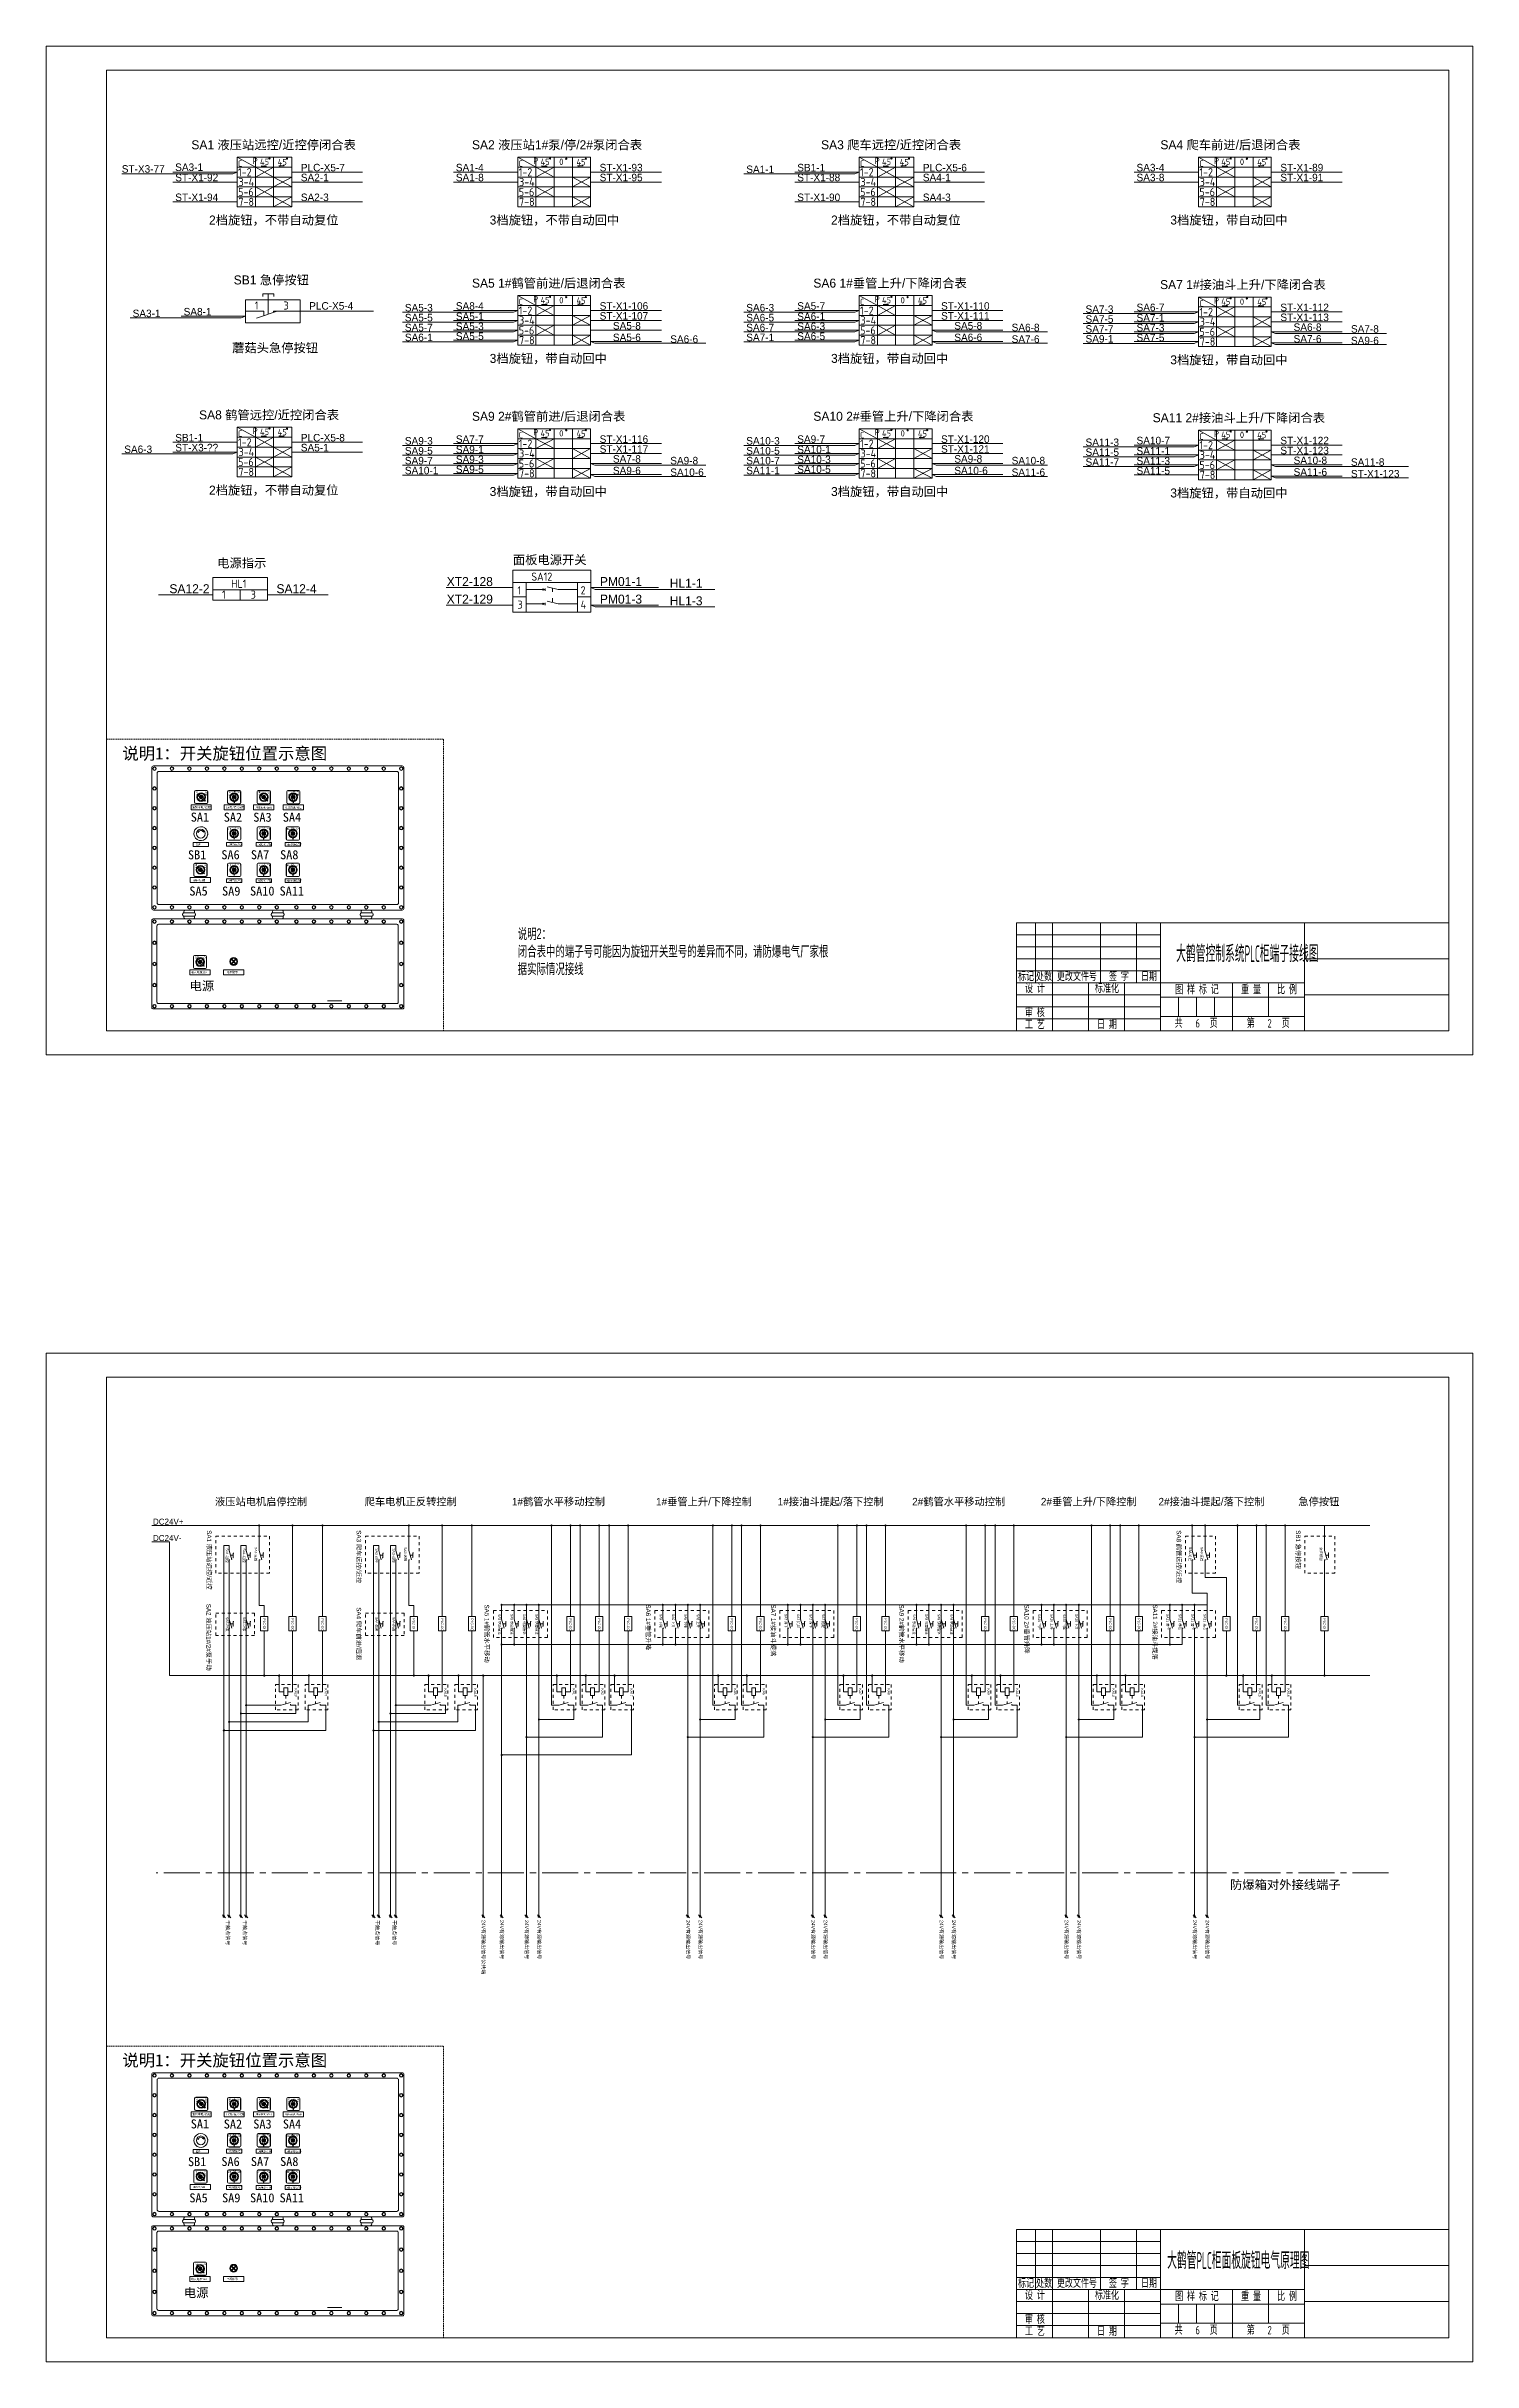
# Model space of a CAD drawing. Header units: millimetres. Extents: x 32626 to 72822, y 60047 to 123188.
# Drawn here: x 44413 to 49165, y 60047 to 67761 of the extents above; entities that cross this region are included whole.
import ezdxf
from ezdxf.enums import TextEntityAlignment as Align

# ---------------------------------------------------------------- set-up
doc = ezdxf.new("R2010")
doc.units = ezdxf.units.MM
doc.header["$LTSCALE"] = 10
for name, pattern in [('DASHED', [0.75, 0.5, -0.25]), ('点画线', [18, 12, -2, 2, -2]), ('虚线', [2, 1, -1])]:
    doc.linetypes.add(name, pattern=pattern)
doc.layers.get('0').update_dxf_attribs({"lineweight": 18})
for name, color, linetype, lineweight in [('1轮廓实线层', 7, 'Continuous', 18), ('2细线层', 4, 'Continuous', 18), ('6文字层', 3, 'Continuous', 18), ('图框层', 7, 'Continuous', 18)]:
    doc.layers.add(name, color=color, linetype=linetype, lineweight=lineweight)
doc.styles.add('FS', font='')
doc.styles.add('PC_TEXTSTYLE', font='SIMYOU.TTF', dxfattribs={"width": 0.8})
doc.styles.get("Standard").update_dxf_attribs({"font": 'isocp.shx', "width": 0.707, "bigfont": 'hztxt.shx'})
doc.styles.add('宋体', font='')
doc.styles.add('样式 1', font='SIMYOU.TTF', dxfattribs={"width": 0.75})
doc.styles.add('长仿宋', font='', dxfattribs={"width": 0.7})
doc.styles.get('FS').set_extended_font_data('宋体')
doc.styles.get('宋体').set_extended_font_data('宋体')
doc.styles.get('长仿宋').set_extended_font_data('宋体')

msp = doc.modelspace()

# ---------------------------------------------------------------- texts
at = {"color": 3, "style": 'FS'}
for s, height, p in [('说明1：开关旋钮位置示意图', 40, (44666.6, 65384.8)), ('SA1', 30, (44894.2, 65177.6)), ('SA2', 30, (45004.2, 65177.3)), ('SA3', 30, (45102.6, 65177.3)), ('SA4', 30, (45201, 65177.3)), ('SB1', 30, (44885, 65052.1)), ('SA6', 30, (44996.2, 65052.4)), ('SA7', 30, (45094.6, 65052.4)), ('SA8', 30, (45191.9, 65052.4)), ('SA5', 30, (44889.6, 64931.4)), ('SA9', 30, (44998.5, 64931.3)), ('SA10', 30, (45091.7, 64931.4)), ('SA11', 30, (45190.2, 64931.4)), ('电源', 30, (44890.4, 64615.4)), ('说明1：开关旋钮位置示意图', 40, (44666.6, 61031.2)), ('SA1', 30, (44894.2, 60824.1)), ('SA2', 30, (45004.2, 60823.8)), ('SA3', 30, (45102.6, 60823.8)), ('SA4', 30, (45201, 60823.8)), ('SB1', 30, (44885, 60698.5)), ('SA6', 30, (44996.2, 60698.9)), ('SA7', 30, (45094.6, 60698.9)), ('SA8', 30, (45191.9, 60698.9)), ('SA5', 30, (44889.6, 60577.8)), ('SA9', 30, (44998.5, 60577.8)), ('SA10', 30, (45091.7, 60577.8)), ('SA11', 30, (45190.2, 60577.8)), ('电源', 30, (44871.4, 60261.8))]:
    msp.add_text(s, height=height, dxfattribs=at).set_placement(p)
at = {"style": 'PC_TEXTSTYLE', "width": 0.8}
for s, p in [('OFF', (44907.9, 64722.3)), ('ON', (44937.3, 64722.6)), ('OFF', (44907.9, 60368.7)), ('ON', (44937.3, 60369.1))]:
    msp.add_text(s, height=5.04, dxfattribs=at).set_placement(p)
at = {"layer": '1轮廓实线层'}
for s, height, style, p in [('ST-X3-77', 25, '样式 1', (44664.5, 67339.5)), ('SA3-1', 25, '样式 1', (44842.5, 67345.2)), ('PLC-X5-7', 25, '样式 1', (45261, 67344)), ('SA1-4', 25, '样式 1', (45777.5, 67344)), ('ST-X1-93', 25, '样式 1', (46256.6, 67344)), ('SA1-1', 25, '样式 1', (46745, 67338.3)), ('SB1-1', 25, '样式 1', (46914.9, 67344)), ('PLC-X5-6', 25, '样式 1', (47333.2, 67344)), ('SA3-4', 25, '样式 1', (48045.2, 67344)), ('ST-X1-89', 25, '样式 1', (48524.3, 67344)), ('ST-X1-92', 25, '样式 1', (44842.7, 67311)), ('ST-X1-94', 25, '样式 1', (44842.7, 67245)), ('SA2-1', 25, '样式 1', (45261, 67311)), ('SA2-3', 25, '样式 1', (45261, 67245)), ('SA1-8', 25, '样式 1', (45777.5, 67311)), ('ST-X1-95', 25, '样式 1', (46256.6, 67311)), ('ST-X1-88', 25, '样式 1', (46914.9, 67311)), ('ST-X1-90', 25, '样式 1', (46914.9, 67245)), ('SA4-1', 25, '样式 1', (47333.2, 67311)), ('SA4-3', 25, '样式 1', (47333.2, 67245)), ('SA3-8', 25, '样式 1', (48045.2, 67311)), ('ST-X1-91', 25, '样式 1', (48524.3, 67311)), ('2档旋钮，不带自动复位', 30, '样式 1', (44955.2, 67166.8)), ('3档旋钮，不带自动回中', 30, '样式 1', (45890.1, 67166.8)), ('2档旋钮，不带自动复位', 30, '样式 1', (47027.4, 67166.8)), ('3档旋钮，带自动回中', 30, '样式 1', (48157.7, 67166.8)), ('SA3-1', 25, '样式 1', (44700.7, 66858.3)), ('SA8-1', 25, '样式 1', (44870.6, 66864)), ('PLC-X5-4', 25, '样式 1', (45288.9, 66883.3)), ('SA5-3', 25, '样式 1', (45607.6, 66877.3)), ('SA8-4', 25, '样式 1', (45777.5, 66883)), ('ST-X1-106', 25, '样式 1', (46256.6, 66883)), ('SA6-3', 25, '样式 1', (46745, 66877.3)), ('SA5-7', 25, '样式 1', (46914.9, 66883)), ('ST-X1-110', 25, '样式 1', (47393.9, 66883)), ('SA7-3', 25, '样式 1', (47875.3, 66872.5)), ('SA6-7', 25, '样式 1', (48045.2, 66878.2)), ('ST-X1-112', 25, '样式 1', (48524.3, 66878.2)), ('SA5-5', 25, '样式 1', (45607.6, 66844.3)), ('SA5-7', 25, '样式 1', (45607.6, 66811.3)), ('SA6-1', 25, '样式 1', (45607.6, 66778.3)), ('SA5-1', 25, '样式 1', (45777.5, 66848.3)), ('SA5-3', 25, '样式 1', (45777.5, 66815.3)), ('SA5-5', 25, '样式 1', (45777.5, 66782.4)), ('ST-X1-107', 25, '样式 1', (46256.6, 66850)), ('SA5-8', 25, '样式 1', (46300.8, 66817)), ('SA5-6', 25, '样式 1', (46300.8, 66778.3)), ('SA6-5', 25, '样式 1', (46745, 66844.3)), ('SA6-7', 25, '样式 1', (46745, 66811.3)), ('SA7-1', 25, '样式 1', (46745, 66778.3)), ('SA6-1', 25, '样式 1', (46914.9, 66848.3)), ('SA6-3', 25, '样式 1', (46914.9, 66815.3)), ('SA6-5', 25, '样式 1', (46914.9, 66782.4)), ('ST-X1-111', 25, '样式 1', (47393.9, 66850)), ('SA5-8', 25, '样式 1', (47438.1, 66817)), ('SA6-6', 25, '样式 1', (47438.1, 66778.3)), ('SA6-8', 25, '样式 1', (47629.1, 66811.3)), ('SA7-5', 25, '样式 1', (47875.3, 66839.5)), ('SA7-7', 25, '样式 1', (47875.3, 66806.5)), ('SA7-1', 25, '样式 1', (48045.2, 66843.5)), ('SA7-3', 25, '样式 1', (48045.2, 66810.6)), ('SA7-5', 25, '样式 1', (48045.2, 66777.6)), ('ST-X1-113', 25, '样式 1', (48524.3, 66845.2)), ('SA6-8', 25, '样式 1', (48568.5, 66812.3)), ('SA7-8', 25, '样式 1', (48759.5, 66806.5)), ('蘑菇头急停按钮', 30, '样式 1', (45032.2, 66741)), ('3档旋钮，带自动回中', 30, '样式 1', (45890.1, 66705.8)), ('SA6-6', 25, '样式 1', (46491.8, 66772.6)), ('3档旋钮，带自动回中', 30, '样式 1', (47027.4, 66705.8)), ('SA7-6', 25, '样式 1', (47629.1, 66772.6)), ('SA9-1', 25, '样式 1', (47875.3, 66773.6)), ('3档旋钮，带自动回中', 30, '样式 1', (48157.7, 66701)), ('SA7-6', 25, '样式 1', (48568.5, 66773.5)), ('SA9-6', 25, '样式 1', (48759.5, 66767.8)), ('SA6-3', 25, '样式 1', (44672.8, 66405.5)), ('SB1-1', 25, '样式 1', (44842.7, 66444.2)), ('ST-X3-??', 25, '样式 1', (44842.7, 66411.2)), ('SA5-1', 25, '样式 1', (45261, 66411.2)), ('PLC-X5-8', 25, '样式 1', (45261, 66444.2)), ('SA9-3', 25, '样式 1', (45607.6, 66433.7)), ('SA9-5', 25, '样式 1', (45607.6, 66400.7)), ('SA7-7', 25, '样式 1', (45777.5, 66439.4)), ('SA9-1', 25, '样式 1', (45777.5, 66404.8)), ('ST-X1-116', 25, '样式 1', (46256.6, 66439.4)), ('ST-X1-117', 25, '样式 1', (46256.6, 66406.5)), ('SA10-3', 25, '样式 1', (46745, 66433.7)), ('SA10-5', 25, '样式 1', (46745, 66400.7)), ('SA9-7', 25, '样式 1', (46914.9, 66439.4)), ('SA10-1', 25, '样式 1', (46914.9, 66404.8)), ('ST-X1-120', 25, '样式 1', (47393.9, 66439.4)), ('ST-X1-121', 25, '样式 1', (47393.9, 66406.5)), ('SA11-3', 25, '样式 1', (47875.3, 66428.9)), ('SA11-5', 25, '样式 1', (47875.3, 66396)), ('SA10-7', 25, '样式 1', (48045.2, 66434.7)), ('SA11-1', 25, '样式 1', (48045.2, 66400)), ('ST-X1-122', 25, '样式 1', (48524.3, 66434.7)), ('ST-X1-123', 25, '样式 1', (48524.3, 66401.7)), ('SA9-7', 25, '样式 1', (45607.6, 66367.8)), ('SA10-1', 25, '样式 1', (45607.6, 66334.8)), ('SA9-3', 25, '样式 1', (45777.5, 66371.8)), ('SA9-5', 25, '样式 1', (45777.5, 66338.8)), ('SA7-8', 25, '样式 1', (46300.8, 66373.5)), ('SA9-6', 25, '样式 1', (46300.8, 66334.7)), ('SA9-8', 25, '样式 1', (46491.8, 66367.8)), ('SA10-6', 25, '样式 1', (46491.8, 66329)), ('SA10-7', 25, '样式 1', (46745, 66367.8)), ('SA11-1', 25, '样式 1', (46745, 66334.8)), ('SA10-3', 25, '样式 1', (46914.9, 66371.8)), ('SA10-5', 25, '样式 1', (46914.9, 66338.8)), ('SA9-8', 25, '样式 1', (47438.1, 66373.5)), ('SA10-6', 25, '样式 1', (47438.1, 66334.7)), ('SA10-8', 25, '样式 1', (47629.1, 66367.8)), ('SA11-6', 25, '样式 1', (47629.1, 66329)), ('SA11-7', 25, '样式 1', (47875.3, 66363)), ('SA11-3', 25, '样式 1', (48045.2, 66367)), ('SA11-5', 25, '样式 1', (48045.2, 66334)), ('SA10-8', 25, '样式 1', (48568.5, 66368.7)), ('SA11-6', 25, '样式 1', (48568.5, 66329.9)), ('SA11-8', 25, '样式 1', (48759.5, 66363)), ('ST-X1-123', 25, '样式 1', (48759.5, 66324.2)), ('2档旋钮，不带自动复位', 30, '样式 1', (44955.2, 66267)), ('3档旋钮，带自动回中', 30, '样式 1', (45890.1, 66262.3)), ('3档旋钮，带自动回中', 30, '样式 1', (47027.4, 66262.3)), ('3档旋钮，带自动回中', 30, '样式 1', (48157.7, 66257.5)), ('电源指示', 30, '样式 1', (44982.4, 66024.2)), ('面板电源开关', 30, '样式 1', (45967.5, 66035.1)), ('SA12-2', 30, '样式 1', (44823.2, 65938.5)), ('SA12-4', 30, '样式 1', (45179.8, 65938.5)), ('XT2-128', 30, '样式 1', (45747, 65962.4)), ('PM01-1', 30, '样式 1', (46257.4, 65962.4)), ('HL1-1', 30, '样式 1', (46490, 65956.7)), ('XT2-129', 30, '样式 1', (45747, 65903.9)), ('PM01-3', 30, '样式 1', (46257.4, 65903.9)), ('HL1-3', 30, '样式 1', (46490, 65898.2)), ('油泵本地/远程', 6.72, '宋体', (44898.7, 65221.7)), ('1#泵/停/2#泵', 6.72, '宋体', (45012.1, 65221)), ('爬车本地/远程', 5.88, '宋体', (45110.6, 65221.4)), ('爬车前进/后退', 5.88, '宋体', (45210, 65221.4)), ('输入电源16A', 6.72, '宋体', (44894.8, 64672.2)), ('电源指示', 6.72, '宋体', (45013.6, 64672.8)), ('液压站电机启停控制', 25, '样式 1', (44975.1, 62899.7)), ('爬车电机正反转控制', 25, '样式 1', (45473.7, 62899.7)), ('1#鹤管水平移动控制', 25, '样式 1', (45964.2, 62899.7)), ('1#垂管上升/下降控制', 25, '样式 1', (46444.3, 62899.7)), ('1#接油斗提起/落下控制', 25, '样式 1', (46849.7, 62899.7)), ('2#鹤管水平移动控制', 25, '样式 1', (47297.7, 62899.7)), ('2#垂管上升/下降控制', 25, '样式 1', (47726.5, 62899.7)), ('2#接油斗提起/落下控制', 25, '样式 1', (48118.1, 62899.7)), ('急停按钮', 25, '样式 1', (48584.3, 62899.7)), ('DC24V+', 20, '样式 1', (44768.4, 62835.6)), ('DC24V-', 20, '样式 1', (44768.4, 62780.9)), ('防爆箱对外接线端子', 30, '样式 1', (48356.8, 61621.2)), ('油泵本地/远程', 6.72, '宋体', (44898.7, 60868.2)), ('1#泵/停/2#泵', 6.72, '宋体', (45012.1, 60867.5)), ('爬车本地/远程', 5.88, '宋体', (45110.6, 60867.9)), ('爬车前进/后退', 5.88, '宋体', (45210, 60867.9)), ('输入电源16A', 6.72, '宋体', (44894.8, 60318.6)), ('电源指示', 6.72, '宋体', (45013.6, 60319.3))]:
    msp.add_text(s, height=height, dxfattribs=dict(at, style=style)).set_placement(p)
for s, height, p in [('1-2', 27, (45052, 67327.6)), ('C', 21, (45051.5, 67359.5)), ('45', 21, (45125, 67365.4)), ('45', 21, (45184, 67364.4)), ('1-2', 27, (45986.9, 67327.6)), ('C', 21, (45986.4, 67359.5)), ('45', 21, (46059.9, 67365.4)), ('0', 21, (46121.8, 67365.1)), ('45', 21, (46179.6, 67364.4)), ('1-2', 27, (47124.2, 67327.6)), ('C', 21, (47123.7, 67359.5)), ('45', 21, (47197.2, 67365.4)), ('45', 21, (47256.2, 67364.4)), ('1-2', 27, (48254.6, 67327.6)), ('C', 21, (48254.1, 67359.5)), ('45', 21, (48327.5, 67365.4)), ('0', 21, (48389.5, 67365.1)), ('45', 21, (48447.3, 67364.4)), ('5-6', 27, (45052.3, 67261.7)), ('3-4', 27, (45053.4, 67295.1)), ('5-6', 27, (45987.1, 67261.7)), ('3-4', 27, (45988.3, 67295.1)), ('5-6', 27, (47124.5, 67261.7)), ('3-4', 27, (47125.6, 67295.1)), ('5-6', 27, (48254.8, 67261.7)), ('3-4', 27, (48255.9, 67295.1)), ('7-8', 27, (45053.2, 67228.8)), ('7-8', 27, (45988.1, 67228.8)), ('7-8', 27, (47125.4, 67228.8)), ('7-8', 27, (48255.8, 67228.8)), ('1', 27, (45107.7, 66883.5)), ('3', 27, (45203.4, 66883.5)), ('1-2', 27, (45986.9, 66866.7)), ('C', 21, (45986.4, 66898.6)), ('45', 21, (46059.9, 66904.4)), ('0', 21, (46121.8, 66904.1)), ('45', 21, (46179.6, 66903.4)), ('1-2', 27, (47124.2, 66866.7)), ('C', 21, (47123.7, 66898.6)), ('45', 21, (47197.2, 66904.4)), ('0', 21, (47259.2, 66904.1)), ('45', 21, (47316.9, 66903.4)), ('1-2', 27, (48254.6, 66861.9)), ('C', 21, (48254.1, 66893.8)), ('45', 21, (48327.5, 66899.6)), ('0', 21, (48389.5, 66899.3)), ('45', 21, (48447.3, 66898.6)), ('5-6', 27, (45987.1, 66800.7)), ('3-4', 27, (45988.3, 66834.1)), ('5-6', 27, (47124.5, 66800.7)), ('3-4', 27, (47125.6, 66834.1)), ('5-6', 27, (48254.8, 66795.9)), ('3-4', 27, (48255.9, 66829.4)), ('7-8', 27, (45988.1, 66767.9)), ('7-8', 27, (47125.4, 66767.9)), ('7-8', 27, (48255.8, 66763.1)), ('1-2', 27, (45052, 66427.9)), ('C', 21, (45051.5, 66459.8)), ('3-4', 27, (45053.4, 66395.3)), ('45', 21, (45125, 66465.6)), ('45', 21, (45184, 66464.6)), ('1-2', 27, (45986.9, 66423.1)), ('C', 21, (45986.4, 66455)), ('3-4', 27, (45988.3, 66390.6)), ('45', 21, (46059.9, 66460.8)), ('0', 21, (46121.8, 66460.6)), ('45', 21, (46179.6, 66459.8)), ('1-2', 27, (47124.2, 66423.1)), ('C', 21, (47123.7, 66455)), ('3-4', 27, (47125.6, 66390.6)), ('45', 21, (47197.2, 66460.8)), ('0', 21, (47259.2, 66460.6)), ('45', 21, (47316.9, 66459.8)), ('1-2', 27, (48254.6, 66418.3)), ('C', 21, (48254.1, 66450.2)), ('45', 21, (48327.5, 66456.1)), ('0', 21, (48389.5, 66455.8)), ('45', 21, (48447.3, 66455.1)), ('5-6', 27, (45052.3, 66361.9)), ('7-8', 27, (45053.2, 66329.1)), ('5-6', 27, (45987.1, 66357.1)), ('7-8', 27, (45988.1, 66324.3)), ('5-6', 27, (47124.5, 66357.1)), ('7-8', 27, (47125.4, 66324.3)), ('5-6', 27, (48254.8, 66352.4)), ('7-8', 27, (48255.8, 66319.5)), ('3-4', 27, (48255.9, 66385.8)), ('HL1', 27, (45029.2, 65956.4)), ('1', 27, (45983, 65934.9)), ('SA12', 27, (46029.1, 65980.3)), ('2', 27, (46193.2, 65934.9)), ('1', 27, (44998.6, 65920.5)), ('3', 27, (45094.2, 65920.5)), ('3', 27, (45983, 65887.1)), ('4', 27, (46193.2, 65887.1))]:
    msp.add_text(s, height=height, dxfattribs=at).set_placement(p)
at = {"layer": '1轮廓实线层', "style": '长仿宋', "width": 0.7}
for s, height, p in [('急停', 7.93, (44911.1, 65097.7)), ('前进', 5.29, (45017.6, 65150.6)), ('1#鹤管前进/后退', 5.95, (45019.8, 65098.8)), ('停止', 5.29, (45034.2, 65153.9)), ('后退', 5.29, (45049.7, 65150.6)), ('上升', 5.29, (45116, 65150.6)), ('1#垂管上升/下降', 5.95, (45117.7, 65098.4)), ('停止', 5.29, (45132.7, 65153.9)), ('下降', 5.29, (45148.1, 65150.6)), ('提起', 5.29, (45213.3, 65150.6)), ('1#接油斗提起/放下', 5.95, (45213.3, 65098.5)), ('停止', 5.29, (45229.9, 65153.8)), ('放下', 5.29, (45245.3, 65150.6)), ('前进', 5.29, (45017.6, 65029.6)), ('停止', 5.29, (45034.2, 65032.8)), ('后退', 5.29, (45049.7, 65029.6)), ('上升', 5.29, (45116, 65029.6)), ('停止', 5.29, (45132.7, 65032.8)), ('下降', 5.29, (45148.1, 65029.6)), ('提起', 5.29, (45213.3, 65029.6)), ('停止', 5.29, (45229.9, 65032.8)), ('放下', 5.29, (45245.3, 65029.6)), ('鹤管本地/远程', 5.95, (44903.7, 64979.4)), ('2#鹤管前进/后退', 5.95, (45019.8, 64977.8)), ('2#垂管上升/下降', 5.95, (45117.7, 64977.4)), ('2#接油斗提起/放下', 5.95, (45213.3, 64977.4)), ('前进', 5.29, (45017.6, 60797.1)), ('停止', 5.29, (45034.2, 60800.3)), ('后退', 5.29, (45049.7, 60797.1)), ('上升', 5.29, (45116, 60797.1)), ('停止', 5.29, (45132.7, 60800.3)), ('下降', 5.29, (45148.1, 60797.1)), ('提起', 5.29, (45213.3, 60797.1)), ('停止', 5.29, (45229.9, 60800.3)), ('放下', 5.29, (45245.3, 60797.1)), ('急停', 7.93, (44911.1, 60744.2)), ('1#鹤管前进/后退', 5.95, (45019.8, 60745.2)), ('1#垂管上升/下降', 5.95, (45117.7, 60744.9)), ('1#接油斗提起/放下', 5.95, (45213.3, 60744.9)), ('鹤管本地/远程', 5.95, (44903.7, 60625.9)), ('前进', 5.29, (45017.6, 60676.1)), ('2#鹤管前进/后退', 5.95, (45019.8, 60624.2)), ('停止', 5.29, (45034.2, 60679.3)), ('后退', 5.29, (45049.7, 60676.1)), ('上升', 5.29, (45116, 60676.1)), ('2#垂管上升/下降', 5.95, (45117.7, 60623.8)), ('停止', 5.29, (45132.7, 60679.3)), ('下降', 5.29, (45148.1, 60676.1)), ('提起', 5.29, (45213.3, 60676)), ('2#接油斗提起/放下', 5.95, (45213.3, 60623.9)), ('停止', 5.29, (45229.9, 60679.3)), ('放下', 5.29, (45245.3, 60676))]:
    msp.add_text(s, height=height, dxfattribs=at).set_placement(p)
at = {"layer": '1轮廓实线层', "style": '样式 1'}
for s, height, p in [('SA1-近控', 8, (45011.2, 62756.2)), ('SA1-近控', 8, (45068.1, 62756.2)), ('SA1-远控', 8, (45106.8, 62760.5)), ('SA3-近控', 8, (45509.5, 62756.2)), ('SA3-近控', 8, (45566.4, 62756.2)), ('SA3-远控', 8, (45605.1, 62760.5)), ('SA8-近控', 8, (48219.9, 62760.8)), ('SA8-远控', 8, (48258.6, 62760.5)), ('急停按钮', 8, (48655.8, 62760.5)), ('SA2-2#泵', 8, (45011.2, 62528)), ('SA2-1#泵', 8, (45068.1, 62528)), ('PLC-DI', 8, (45135.5, 62523.2)), ('PLC-DO', 8, (45229.8, 62523.2)), ('PLC-DO', 8, (45329.1, 62523.2)), ('SA4-后退', 8, (45509.5, 62528)), ('SA4-前进', 8, (45566.4, 62528)), ('PLC-DI', 8, (45633.8, 62523.2)), ('PLC-DO', 8, (45728.1, 62523.2)), ('PLC-DO', 8, (45827.4, 62523.2)), ('PLC-DO', 8, (46155.6, 62523.2)), ('PLC-DO', 8, (46251.2, 62523.2)), ('PLC-DO', 8, (46347.5, 62523.2)), ('PLC-DO', 8, (46693, 62523.2)), ('PLC-DO', 8, (46788.6, 62523.2)), ('PLC-DO', 8, (47109.6, 62523.2)), ('PLC-DO', 8, (47205.2, 62523.2)), ('PLC-DO', 8, (47537.2, 62523.2)), ('PLC-DO', 8, (47632.9, 62523.2)), ('PLC-DO', 8, (47953.8, 62523.2)), ('PLC-DO', 8, (48049.5, 62523.2)), ('PLC-DI', 8, (48340.7, 62523.2)), ('PLC-DO', 8, (48441.1, 62523.2)), ('PLC-DO', 8, (48536.7, 62523.2)), ('PLC-DI', 8, (48667.6, 62523.2)), ('KA20', 8, (45240.6, 62289.7)), ('KA21', 8, (45339.9, 62289.7)), ('KA18', 8, (45739, 62289.7)), ('KA19', 8, (45838.3, 62289.7)), ('KA1', 8, (46166.4, 62289.7)), ('KA2', 8, (46262.1, 62289.7)), ('KA17', 8, (46358.4, 62289.7)), ('KA5', 8, (46703.8, 62289.7)), ('KA6', 8, (46799.5, 62289.7)), ('KA7', 8, (47120.5, 62289.7)), ('KA8', 8, (47216.1, 62289.7)), ('KA9', 8, (47548.1, 62289.7)), ('KA10', 8, (47643.7, 62289.7)), ('KA13', 8, (47964.7, 62289.7)), ('KA14', 8, (48060.3, 62289.7)), ('KA15', 8, (48451.9, 62289.7)), ('KA16', 8, (48547.6, 62289.7)), ('干触点信号', 12, (45011.9, 61518.1)), ('干触点信号', 12, (45068.7, 61518.1)), ('干触点信号', 12, (45510.2, 61518.1)), ('干触点信号', 12, (45567, 61518.1)), ('24V有源输出信号公共端', 12, (45863.7, 61518.1)), ('24V有源输出信号', 12, (45924.9, 61518.1)), ('24V有源输出信号', 12, (46007.8, 61518.1)), ('24V有源输出信号', 12, (46049.2, 61518.1)), ('24V有源输出信号', 12, (46545.1, 61518.1)), ('24V有源输出信号', 12, (46586.6, 61518.1)), ('24V有源输出信号', 12, (46961.8, 61518.1)), ('24V有源输出信号', 12, (47003.2, 61518.1)), ('24V有源输出信号', 12, (47389.4, 61518.1)), ('24V有源输出信号', 12, (47430.8, 61518.1)), ('24V有源输出信号', 12, (47806, 61518.1)), ('24V有源输出信号', 12, (47847.4, 61518.1)), ('24V有源输出信号', 12, (48233.6, 61518.1)), ('24V有源输出信号', 12, (48275.1, 61518.1))]:
    msp.add_text(s, height=height, rotation=270, dxfattribs=at).set_placement(p)
at = {"layer": '1轮廓实线层', "char_height": 30, "attachment_point": 7, "style": '样式 1'}
for s, insert, width in [('{\\W1;SA1 液压站远控/近控停闭合表 }', (44896.3, 67414.2), 861.25), ('{\\W1;SA2 液压站1#泵/停/2#泵闭合表}', (45831.2, 67414.2), 890.25), ('{\\W1;SA3 爬车远控/近控闭合表}', (46994.2, 67414.2), 730.25), ('{\\W1;SA4 爬车前进/后退闭合表}', (48124.6, 67414.2), 730.25), ('{\\W1;SB1 急停按钮}', (45037.4, 66963.9), 380.25), ('{\\W1;SA5 1#鹤管前进/后退闭合表}', (45831.2, 66953.2), 794.25), ('{\\W1;SA6 1#垂管上升/下降闭合表}', (46968.5, 66953.2), 794.25), ('{\\W1;SA7 1#接油斗上升/下降闭合表}', (48123.6, 66948.4), 858.25), ('{\\W1;SA8 鹤管远控/近控闭合表}', (44922, 66514.4), 730.25), ('{\\W1;SA9 2#鹤管前进/后退闭合表}', (45831.2, 66509.6), 794.25), ('{\\W1;SA10 2#垂管上升/下降闭合表}', (46968.5, 66509.6), 826.25), ('{\\W1;SA11 2#接油斗上升/下降闭合表}', (48098.9, 66504.9), 890.25)]:
    msp.add_mtext(s, dxfattribs=dict(at, insert=insert, width=width))
at = {"layer": '1轮廓实线层', "char_height": 21, "width": 83.965, "attachment_point": 7}
for insert in [(45048.7, 67368.3), (45983.6, 67368.3), (47120.9, 67368.3), (48251.3, 67368.3), (45983.6, 66907.4), (47120.9, 66907.4), (48251.3, 66902.6), (45048.7, 66468.6), (45983.6, 66463.8), (47120.9, 66463.8), (48251.3, 66459)]:
    msp.add_mtext('{\\W1;    P}', dxfattribs=dict(at, insert=insert))
at = {"layer": '1轮廓实线层', "attachment_point": 7, "rotation": 270, "style": '样式 1'}
for s, insert, char_height, width in [('{\\W1;SA1 液压站远控/近控}', (44946.7, 62816.9), 15, 302.125), ('{\\W1;SA3 爬车远控/近控}', (45445.2, 62816.9), 15, 270.125), ('{\\W1;SA8 鹤管远控/近控}', (48177.1, 62816.9), 15, 270.125), ('{\\W1;SB1 急停按钮}', (48574.6, 62816.9), 15, 190.125), ('{\\W1;SA2 液压站1#/2#泵手动}', (44944.8, 62571.9), 15, 333.125), ('{\\W1;SA4 爬车前进/后退}', (45445.2, 62560.3), 15, 269.625), ('{\\W1;SA5 1#鹤管水平移动}', (45871.6, 62569.6), 15, 285.125), ('{\\W1;SA6 1#垂管升降}', (46409.3, 62569.6), 15, 222.125), ('{\\W1;SA7 1#接油斗提落}', (46826, 62569.6), 15, 254.125), ('{\\W1;SA9 2#鹤管水平移动}', (47253.2, 62569.6), 15, 285.125), ('{\\W1;SA10 2#垂管升降}', (47670.2, 62569.6), 15, 238.125), ('{\\W1;SA11 2#接油斗提落}', (48097.8, 62569.6), 15, 270.125), ('{\\W1;SA5 鹤管后退}', (45917.5, 62537.9), 8, 101.133), ('{\\W1;SA5 鹤管前进}', (45958.9, 62537.9), 8, 101.267), ('{\\W1;SA5 鹤管后退}', (46000.3, 62537.9), 8, 101.133), ('{\\W1;SA5 鹤管前进}', (46041.8, 62537.9), 8, 101.267), ('{\\W1;SA6 下降}', (46455.1, 62537.9), 8, 67.267), ('{\\W1;SA6 上升}', (46496.5, 62537.9), 8, 67.133), ('{\\W1;SA6 下降}', (46538, 62537.9), 8, 67.267), ('{\\W1;SA6 上升}', (46579.3, 62537.9), 8, 67.133), ('{\\W1;SA7 落下}', (46871.8, 62537.9), 8, 67.267), ('{\\W1;SA7 提起}', (46913.1, 62537.9), 8, 67.267), ('{\\W1;SA7 落下}', (46954.7, 62537.9), 8, 67.267), ('{\\W1;SA7 提起}', (46996, 62537.9), 8, 67.267), ('{\\W1;SA9 鹤管后退}', (47299.1, 62537.9), 8, 101.133), ('{\\W1;SA9 鹤管前进}', (47340.5, 62537.9), 8, 101.267), ('{\\W1;SA9 鹤管后退}', (47382, 62537.9), 8, 101.133), ('{\\W1;SA9 鹤管前进}', (47423.4, 62537.9), 8, 101.267), ('{\\W1;SA10 下降}', (47716, 62537.9), 8, 75.8), ('{\\W1;SA10 上升}', (47757.3, 62537.9), 8, 75.667), ('{\\W1;SA10 下降}', (47798.9, 62537.9), 8, 75.8), ('{\\W1;SA10 上升}', (47840.2, 62537.9), 8, 75.667), ('{\\W1;SA11 落下}', (48143.7, 62537.9), 8, 75.8), ('{\\W1;SA11 提起}', (48185, 62537.9), 8, 75.8), ('{\\W1;SA11 落下}', (48226.6, 62537.9), 8, 75.8), ('{\\W1;SA11 提起}', (48267.8, 62537.9), 8, 75.8)]:
    msp.add_mtext(s, dxfattribs=dict(at, insert=insert, char_height=char_height, width=width))
at = {"layer": '6文字层', "width": 0.707}
for s, p in [('标记', (47677.1, 64660.5)), ('处数', (47737.1, 64660.5)), ('标记', (47677.1, 60307)), ('处数', (47737.1, 60307))]:
    msp.add_text(s, height=28, dxfattribs=at).set_placement(p, align=Align.MIDDLE_CENTER)
at = {"layer": '6文字层', "insert": (45983.7, 64821.6), "char_height": 35, "width": 1060.825, "attachment_point": 1, "style": 'PC_TEXTSTYLE'}
msp.add_mtext('{\\W0.64;说明2：\\P闭合表中的端子号可能因为旋钮开关型号的差异而不同，请防爆电气厂家根据实际情况接线}', dxfattribs=at)
at = {"layer": '6文字层', "char_height": 28, "attachment_point": 5}
for s, insert, width in [(' 更改文件号 ', (47840.1, 64660.5), 163.434), (' 签 字 ', (47980.1, 64660.5), 89.316), (' 日期 ', (48080.1, 64660.5), 74.352), (' 设 计 ', (47700.1, 64620.6), 89.316), (' 标准化 ', (47940.1, 64620.6), 104.046), (' 图 样 标 记 ', (48240.1, 64616.5), 178.632), (' 重 量 ', (48420.1, 64616.5), 89.316), (' 比 例 ', (48540.1, 64616.5), 89.316), (' 工 艺 ', (47700.1, 64500.5), 89.316), (' 审 核 ', (47700.1, 64540.5), 89.316), (' 日 期 ', (47940.1, 64500.5), 89.316), ('共       页', (48243.8, 64504.5), 158.056), ('第       页', (48483.8, 64504.5), 157.822), (' 更改文件号 ', (47840.1, 60307), 163.434), (' 签 字 ', (47980.1, 60307), 89.316), (' 日期 ', (48080.1, 60307), 74.352), (' 设 计 ', (47700.1, 60267), 89.316), (' 标准化 ', (47940.1, 60267), 104.046), (' 图 样 标 记 ', (48240.1, 60263), 178.632), (' 重 量 ', (48420.1, 60263), 89.316), (' 比 例 ', (48540.1, 60263), 89.316), (' 审 核 ', (47700.1, 60187), 89.316), ('共       页', (48243.8, 60151), 158.056), ('第       页', (48483.8, 60151), 157.822), (' 工 艺 ', (47700.1, 60147), 89.316), (' 日 期 ', (47940.1, 60147), 89.316)]:
    msp.add_mtext(s, dxfattribs=dict(at, insert=insert, width=width))
at = {"layer": '6文字层'}
for tag, p, height, width in [('大鹤管控制系统PLC柜端子接线图', (48177.4, 64709.6), 56, 0.446978), ('6', (48241.7, 64491.7), 28, 0.737225), ('2', (48481.7, 64491.7), 28, 0.73589), ('大鹤管PLC柜面板旋钮电气原理图', (48147.3, 60356.1), 56, 0.446978), ('6', (48241.7, 60138.2), 28, 0.737225), ('2', (48481.7, 60138.2), 28, 0.73589)]:
    msp.add_attdef(tag, p, '', height=height, dxfattribs=dict(at, width=width))

# ---------------------------------------------------------------- blocks, each defined once
blk = doc.blocks.new('本地远程')
for p, q in [((-35, 29), (-35, -29)), ((-35, -29), (-35, 29)), ((29, 35), (-29, 35)), ((-29, 34), (29, 34)), ((-14, 16), (-16, 14)), ((-6, -4), (-16, 12)), ((-15, 15), (-11, 11)), ((-15, 15), (-11, 11)), ((-12, 16), (4, 6)), ((22, -21), (6, 4)), ((34, 29), (34, -29)), ((35, -29), (35, 29)), ((29, -35), (-29, -35)), ((-29, -35), (29, -35)), ((-4, -6), (21, -22)), ((21, -21), (21, -21))]:
    blk.add_line(p, q)
for radius in [23, 8, 4, 2.25]:
    blk.add_circle((0, 0), radius)
for centre, radius, start, end in [((-29, 29), 6, 90, 180), ((-29, 29), 5.5, 90, 180), ((0, 0), 19, 144.8684, 305.9981), ((-14, 13), 2, 135, 206.5651), ((-13, 14), 2, 63.4349, 135), ((0, 0), 19, 324.0019, 125.1316), ((-11, 11), 0.25, 225, 45), ((0, 0), 10, 166.6435, 283.8145), ((0, 0), 10, 346.1855, 103.3565), ((1, 1), 5, 32.9777, 56.6397), ((29, 29), 6, 0, 90), ((29, 29), 5.5, 360, 90), ((-29, -29), 6, 180, 270), ((-29, -29), 5.5, 180, 270), ((-1, -1), 5, 213.3603, 237.0223), ((21, -21), 0.2, 315, 32.8831), ((21, -21), 0.2, 237.1169, 315), ((29, -29), 5.5, 270, 360), ((29, -29), 6, 270, 360)]:
    blk.add_arc(centre, radius, start, end)
at = {"char_height": 8, "attachment_point": 1, "style": 'PC_TEXTSTYLE'}
for s, insert, width in [('本地', (-27, 29), 14.15), ('远程', (20, 29), 15.64)]:
    blk.add_mtext(s, dxfattribs=dict(at, insert=insert, width=width))
blk = doc.blocks.new('液压泵旋钮')
for p, q in [((-35, 29), (-35, -29)), ((-35, -29), (-35, 29)), ((29, 35), (-29, 35)), ((-29, 34), (29, 34)), ((-7, 1), (-3, 20)), ((1, 21), (-1, 21)), ((0, 21), (0, 16)), ((0, 21), (0, 16)), ((3, 20), (7, 1)), ((34, 29), (34, -29)), ((35, -29), (35, 29)), ((29, -35), (-29, -35)), ((-29, -35), (29, -35)), ((-7, -1), (-1, -30)), ((0, -30), (0, -30)), ((1, -30), (7, -1))]:
    blk.add_line(p, q)
for radius in [23, 8, 4, 2.25]:
    blk.add_circle((0, 0), radius)
for centre, radius, start, end in [((-29, 29), 6, 90, 180), ((-29, 29), 5.5, 90, 180), ((0, 0), 19, 99.8684, 260.9981), ((0, 0), 10, 121.6435, 238.8145), ((-2, 0), 5, 168.3603, 192.0223), ((-1, 19), 2, 90, 161.5651), ((0, 16), 0.25, 180, 0), ((1, 19), 2, 18.4349, 90), ((0, 0), 19, 279.0019, 80.1316), ((0, 0), 10, 301.1855, 58.3565), ((2, 0), 5, 347.9777, 11.6397), ((29, 29), 6, 0, 90), ((29, 29), 5.5, 360, 90), ((-29, -29), 6, 180, 270), ((-29, -29), 5.5, 180, 270), ((0, -30), 0.2, 192.1169, 270), ((0, -30), 0.2, 270, 347.8831), ((29, -29), 5.5, 270, 360), ((29, -29), 6, 270, 360)]:
    blk.add_arc(centre, radius, start, end)
at = {"char_height": 8, "attachment_point": 1, "style": 'PC_TEXTSTYLE'}
for s, insert, width in [('1#泵', (-30, 29), 14.15), ('停', (-2, 34), 11), ('2#泵', (17, 29), 15.64)]:
    blk.add_mtext(s, dxfattribs=dict(at, insert=insert, width=width))
blk = doc.blocks.new('爬车旋钮')
for p, q in [((-35, 29), (-35, -29)), ((-35, -29), (-35, 29)), ((29, 35), (-29, 35)), ((-29, 34), (29, 34)), ((-7, 1), (-3, 20)), ((1, 21), (-1, 21)), ((0, 21), (0, 16)), ((0, 21), (0, 16)), ((3, 20), (7, 1)), ((34, 29), (34, -29)), ((35, -29), (35, 29)), ((29, -35), (-29, -35)), ((-29, -35), (29, -35)), ((-7, -1), (-1, -30)), ((0, -30), (0, -30)), ((1, -30), (7, -1))]:
    blk.add_line(p, q)
for radius in [23, 8, 4, 2.25]:
    blk.add_circle((0, 0), radius)
for centre, radius, start, end in [((-29, 29), 6, 90, 180), ((-29, 29), 5.5, 90, 180), ((0, 0), 19, 99.8684, 260.9981), ((0, 0), 10, 121.6435, 238.8145), ((-2, 0), 5, 168.3603, 192.0223), ((-1, 19), 2, 90, 161.5651), ((0, 16), 0.25, 180, 0), ((1, 19), 2, 18.4349, 90), ((0, 0), 19, 279.0019, 80.1316), ((0, 0), 10, 301.1855, 58.3565), ((2, 0), 5, 347.9777, 11.6397), ((29, 29), 6, 0, 90), ((29, 29), 5.5, 360, 90), ((-29, -29), 6, 180, 270), ((-29, -29), 5.5, 180, 270), ((0, -30), 0.2, 192.1169, 270), ((0, -30), 0.2, 270, 347.8831), ((29, -29), 5.5, 270, 360), ((29, -29), 6, 270, 360)]:
    blk.add_arc(centre, radius, start, end)
at = {"char_height": 8, "width": 11, "attachment_point": 1, "style": 'PC_TEXTSTYLE'}
for s, insert in [('前进', (-27, 30)), ('停', (-2, 34)), ('后退', (20, 30))]:
    blk.add_mtext(s, dxfattribs=dict(at, insert=insert))
blk = doc.blocks.new('急停')
for p, q in [((4.2, 5.9), (3.7, 5.4)), ((3.7, 5.4), (7, 2.9)), ((4.6, 6.5), (4.2, 5.9)), ((7, 2.9), (4.6, 6.5)), ((9.5, 13.8), (9.3, 12.9)), ((9.3, 12.9), (10.2, 13.3)), ((10.4, 13.1), (10.2, 12.2)), ((10.2, 12.2), (11, 12.6)), ((11.2, 12.4), (10.9, 11.6)), ((10.9, 11.6), (11.8, 11.9)), ((12, 11.7), (11.7, 10.8)), ((11.7, 10.8), (12.6, 11.1)), ((12.8, 10.9), (12.4, 10)), ((12.4, 10), (13.3, 10.2)), ((13.5, 10), (13, 9.2)), ((13, 9.2), (14, 9.3)), ((14.1, 9.1), (13.6, 8.3)), ((13.6, 8.3), (14.6, 8.4)), ((14.7, 8.2), (14.2, 7.5)), ((14.2, 7.5), (15.1, 7.5)), ((15.2, 7.2), (14.6, 6.5)), ((14.6, 6.5), (15.6, 6.5)), ((15.7, 6.2), (15.1, 5.6)), ((15.1, 5.6), (16, 5.5)), ((16.1, 5.2), (15.4, 4.6)), ((15.4, 4.6), (16.3, 4.4)), ((16.4, 4.1), (15.7, 3.6)), ((15.7, 3.6), (16.6, 3.4)), ((16.7, 3.1), (16, 2.6)), ((16, 2.6), (16.8, 2.3)), ((16.9, 2), (16.1, 1.5)), ((16.1, 1.5), (17, 1.2)), ((17, 0.9), (16.2, 0.5)), ((16.2, 0.5), (17.1, 0.1)), ((16.9, -3.5), (16, -3.7)), ((16, -3.7), (16.7, -4.3)), ((17, -2.4), (16.1, -2.7)), ((16.1, -2.7), (16.9, -3.2)), ((17.1, -1.3), (16.2, -1.6)), ((16.2, -1.6), (17, -2.1)), ((17.1, -0.2), (16.3, -0.6)), ((16.3, -0.6), (17.1, -1))]:
    blk.add_line(p, q)
blk.add_circle((-0.4, -0.7), 11.2)
for centre, radius, start, end in [((-0.4, -0.7), 17.5, 55.51236, 348.05942), ((0, 0), 7.26, 55.00862, 172.08089), ((-0.4, -0.7), 17.5, 51.91236, 52.85942), ((-0.4, -0.7), 17.5, 48.31236, 49.25942), ((-0.4, -0.7), 17.5, 44.71236, 45.65942), ((-0.4, -0.7), 17.5, 41.11236, 42.05942), ((-0.4, -0.7), 17.5, 37.51236, 38.45942), ((-0.4, -0.7), 17.5, 33.91236, 34.85942), ((-0.4, -0.7), 17.5, 30.31236, 31.25942), ((-0.4, -0.7), 17.5, 26.71236, 27.65942), ((-0.4, -0.7), 17.5, 23.11236, 24.05942), ((-0.4, -0.7), 17.5, 19.51236, 20.45942), ((-0.4, -0.7), 17.5, 15.91236, 16.85942), ((-0.4, -0.7), 17.5, 12.31236, 13.25942), ((-0.4, -0.7), 17.5, 8.71236, 9.65942), ((-0.4, -0.7), 17.5, 5.11236, 6.05942), ((-0.4, -0.7), 17.5, 1.51236, 2.45942), ((-0.4, -0.7), 17.5, 350.71236, 351.65942), ((-0.4, -0.7), 17.5, 354.31236, 355.25942), ((-0.4, -0.7), 17.5, 357.91236, 358.85942)]:
    blk.add_arc(centre, radius, start, end)

# ---------------------------------------------------------------- linework, layer by layer
for p, q in [((45048.7, 67341.4), (44834.4, 67341.4)), ((45230.9, 67341.4), (45467, 67341.4)), ((45983.6, 67341.4), (45769.3, 67341.4)), ((46226.6, 67341.4), (46462.6, 67341.4)), ((47120.9, 67341.4), (46906.6, 67341.4)), ((47303.2, 67341.4), (47539.2, 67341.4)), ((48251.3, 67341.4), (48037, 67341.4)), ((48494.2, 67341.4), (48730.3, 67341.4)), ((45048.7, 67308.4), (44834.4, 67308.4)), ((45230.9, 67308.4), (45467, 67308.4)), ((45983.6, 67308.4), (45769.3, 67308.4)), ((46226.6, 67308.4), (46462.6, 67308.4)), ((47120.9, 67308.4), (46906.6, 67308.4)), ((47303.2, 67308.4), (47539.2, 67308.4)), ((48251.3, 67308.4), (48037, 67308.4)), ((48494.2, 67308.4), (48730.3, 67308.4)), ((45048.7, 67242.5), (44834.4, 67242.5)), ((45230.9, 67242.5), (45467, 67242.5)), ((47120.9, 67242.5), (46906.6, 67242.5)), ((47303.2, 67242.5), (47539.2, 67242.5)), ((45076.7, 66878), (45137.6, 66878)), ((45113.1, 66854.4), (45182.4, 66878)), ((45152.7, 66936.1), (45134.5, 66936.1)), ((45134.5, 66936.1), (45134.5, 66926.8)), ((45137.6, 66878), (45137.6, 66862.7)), ((45152.7, 66936.1), (45152.7, 66867.9)), ((45152.7, 66936.1), (45171, 66936.1)), ((45258.9, 66878), (45170.4, 66878)), ((45170.4, 66878), (45170.4, 66873.9)), ((45171, 66936.1), (45171, 66926.8)), ((45177.9, 66878), (45177.9, 66878)), ((45258.9, 66878), (45503.5, 66878)), ((45983.6, 66880.5), (45769.3, 66880.5)), ((46226.6, 66880.5), (46462.6, 66880.5)), ((47120.9, 66880.5), (46906.6, 66880.5)), ((47363.9, 66880.5), (47600, 66880.5)), ((45076.7, 66861.5), (44862.4, 66861.5)), ((45983.6, 66847.5), (45769.3, 66847.5)), ((45983.6, 66814.5), (45769.3, 66814.5)), ((46226.6, 66847.5), (46462.6, 66847.5)), ((46226.6, 66814.5), (46462.6, 66814.5)), ((47120.9, 66847.5), (46906.6, 66847.5)), ((47120.9, 66814.5), (46906.6, 66814.5)), ((47363.9, 66847.5), (47600, 66847.5)), ((47363.9, 66814.5), (47600, 66814.5)), ((48251.3, 66875.7), (48037, 66875.7)), ((48251.3, 66842.7), (48037, 66842.7)), ((48251.3, 66809.7), (48037, 66809.7)), ((48494.2, 66875.7), (48730.3, 66875.7)), ((48494.2, 66842.7), (48730.3, 66842.7)), ((48494.2, 66809.7), (48730.3, 66809.7)), ((45983.6, 66781.5), (45769.3, 66781.5)), ((46226.6, 66777.1), (46462.6, 66777.1)), ((47120.9, 66781.5), (46906.6, 66781.5)), ((47363.9, 66777.1), (47600, 66777.1)), ((48251.3, 66776.7), (48037, 66776.7)), ((48494.2, 66772.3), (48730.3, 66772.3)), ((45048.7, 66441.7), (44834.4, 66441.7)), ((45230.9, 66441.7), (45467, 66441.7)), ((45983.6, 66436.9), (45769.3, 66436.9)), ((46226.6, 66436.9), (46462.6, 66436.9)), ((47120.9, 66436.9), (46906.6, 66436.9)), ((47363.9, 66436.9), (47600, 66436.9)), ((48251.3, 66432.1), (48037, 66432.1)), ((48494.2, 66432.1), (48730.3, 66432.1)), ((45048.7, 66408.7), (44834.4, 66408.7)), ((45230.9, 66408.7), (45467, 66408.7)), ((45983.6, 66403.9), (45769.3, 66403.9)), ((45983.6, 66370.9), (45769.3, 66370.9)), ((45983.6, 66337.9), (45769.3, 66337.9)), ((46226.6, 66403.9), (46462.6, 66403.9)), ((46226.6, 66370.9), (46462.6, 66370.9)), ((47120.9, 66403.9), (46906.6, 66403.9)), ((47120.9, 66370.9), (46906.6, 66370.9)), ((47120.9, 66337.9), (46906.6, 66337.9)), ((47363.9, 66403.9), (47600, 66403.9)), ((47363.9, 66370.9), (47600, 66370.9)), ((48251.3, 66399.1), (48037, 66399.1)), ((48251.3, 66366.2), (48037, 66366.2)), ((48494.2, 66399.1), (48730.3, 66399.1)), ((48494.2, 66366.2), (48730.3, 66366.2)), ((46226.6, 66333.5), (46462.6, 66333.5)), ((47363.9, 66333.5), (47600, 66333.5)), ((48251.3, 66333.2), (48037, 66333.2)), ((48494.2, 66328.8), (48730.3, 66328.8)), ((45967.5, 65957.1), (45745, 65957.1)), ((45967.5, 66015.2), (46227.4, 66015.2)), ((45967.5, 65874.9), (45967.5, 66015.2)), ((45967.5, 65973.8), (46227.4, 65973.8)), ((46011.9, 65973.8), (46011.9, 65874.9)), ((46066.3, 65948.5), (46070.8, 65953.1)), ((46068.6, 65950.8), (46066.3, 65953.1)), ((46074.8, 65954.2), (46074.8, 65946.8)), ((46118.3, 65950.8), (46081.6, 65959.6)), ((46100, 65955.2), (46100, 65943)), ((46183, 65973.8), (46183, 65874.9)), ((46227.4, 66015.2), (46227.4, 65874.9)), ((46227.4, 65957.1), (46452.7, 65957.1)), ((44967.5, 65933.2), (44787, 65933.2)), ((44967.5, 65949.9), (45149.8, 65949.9)), ((45058.6, 65949.9), (45058.6, 65915)), ((45149.8, 65933.2), (45351.9, 65933.2)), ((45967.5, 65898.6), (45745, 65898.6)), ((46011.9, 65926), (45967.5, 65926)), ((45967.5, 65926), (46011.9, 65926)), ((46227.4, 65874.9), (45967.5, 65874.9)), ((46011.9, 65950.8), (46074.8, 65950.8)), ((46011.9, 65903), (46074.8, 65903)), ((46066.3, 65900.7), (46070.8, 65905.3)), ((46068.6, 65903), (46066.3, 65905.3)), ((46068.6, 65950.8), (46070.8, 65948.5)), ((46068.6, 65903), (46070.8, 65900.7)), ((46074.8, 65906.5), (46074.8, 65899.1)), ((46118.3, 65903), (46081.6, 65911.8)), ((46099.3, 65922.6), (46099.3, 65910.1)), ((46183, 65950.8), (46118.3, 65950.8)), ((46183, 65903), (46118.3, 65903)), ((46227.4, 65926), (46183, 65926)), ((46183, 65926), (46227.4, 65926)), ((46227.4, 65898.6), (46452.7, 65898.6)), ((45016.9, 65156.4), (45016.9, 65119.6)), ((45017.2, 65119.6), (45017.2, 65156.4)), ((45057.5, 65160.2), (45020.7, 65160.2)), ((45020.7, 65159.9), (45057.5, 65159.9)), ((45057.5, 65116.1), (45020.7, 65116.1)), ((45020.7, 65115.8), (45057.5, 65115.8)), ((45034.8, 65138.7), (45037.2, 65150.5)), ((45034.8, 65137.4), (45038.7, 65119.1)), ((45039.7, 65151.3), (45038.4, 65151.3)), ((45038.8, 65119), (45039.3, 65119)), ((45038.9, 65151.3), (45038.9, 65148.1)), ((45039.2, 65151.3), (45039.2, 65148.1)), ((45039.4, 65119.1), (45043.4, 65137.4)), ((45040.9, 65150.5), (45043.4, 65138.7)), ((45061, 65156.4), (45061, 65119.6)), ((45061.3, 65119.6), (45061.3, 65156.4)), ((45115.3, 65156.4), (45115.3, 65119.6)), ((45115.6, 65119.6), (45115.6, 65156.4)), ((45155.9, 65160.2), (45119.1, 65160.2)), ((45119.1, 65159.9), (45155.9, 65159.9)), ((45155.9, 65116.1), (45119.1, 65116.1)), ((45119.1, 65115.8), (45155.9, 65115.8)), ((45133.2, 65138.7), (45135.6, 65150.5)), ((45133.2, 65137.4), (45137.1, 65119.1)), ((45138.2, 65151.3), (45136.8, 65151.3)), ((45137.2, 65119), (45137.7, 65119)), ((45137.3, 65151.3), (45137.3, 65148.1)), ((45137.6, 65151.3), (45137.6, 65148.1)), ((45137.9, 65119.1), (45141.8, 65137.4)), ((45139.4, 65150.5), (45141.8, 65138.7)), ((45159.4, 65156.4), (45159.4, 65119.6)), ((45159.7, 65119.6), (45159.7, 65156.4)), ((45212.5, 65156.4), (45212.5, 65119.6)), ((45212.8, 65119.6), (45212.8, 65156.4)), ((45253.1, 65160.2), (45216.3, 65160.2)), ((45216.3, 65159.9), (45253.1, 65159.9)), ((45253.1, 65116.1), (45216.3, 65116.1)), ((45216.3, 65115.8), (45253.1, 65115.8)), ((45230.4, 65138.6), (45232.8, 65150.5)), ((45230.4, 65137.3), (45234.3, 65119.1)), ((45235.4, 65151.3), (45234, 65151.3)), ((45234.5, 65151.3), (45234.5, 65148.1)), ((45234.5, 65119), (45235, 65119)), ((45234.9, 65151.3), (45234.9, 65148.1)), ((45235.1, 65119.1), (45239, 65137.3)), ((45236.6, 65150.5), (45239, 65138.6)), ((45256.6, 65156.4), (45256.6, 65119.6)), ((45256.9, 65119.6), (45256.9, 65156.4)), ((45016.9, 65035.4), (45016.9, 64998.6)), ((45017.2, 64998.6), (45017.2, 65035.4)), ((45057.5, 65039.2), (45020.7, 65039.2)), ((45020.7, 65038.9), (45057.5, 65038.9)), ((45034.8, 65017.6), (45037.2, 65029.4)), ((45039.7, 65030.3), (45038.4, 65030.3)), ((45038.9, 65030.3), (45038.9, 65027.1)), ((45039.2, 65030.3), (45039.2, 65027.1)), ((45040.9, 65029.4), (45043.4, 65017.6)), ((45061, 65035.4), (45061, 64998.6)), ((45061.3, 64998.6), (45061.3, 65035.4)), ((45115.3, 65035.4), (45115.3, 64998.6)), ((45115.6, 64998.6), (45115.6, 65035.4)), ((45155.9, 65039.2), (45119.1, 65039.2)), ((45119.1, 65038.9), (45155.9, 65038.9)), ((45133.2, 65017.6), (45135.6, 65029.4)), ((45138.2, 65030.3), (45136.8, 65030.3)), ((45137.3, 65030.3), (45137.3, 65027.1)), ((45137.6, 65030.3), (45137.6, 65027.1)), ((45139.4, 65029.4), (45141.8, 65017.6)), ((45159.4, 65035.4), (45159.4, 64998.6)), ((45159.7, 64998.6), (45159.7, 65035.4)), ((45212.5, 65035.4), (45212.5, 64998.6)), ((45212.8, 64998.6), (45212.8, 65035.4)), ((45253.1, 65039.2), (45216.3, 65039.2)), ((45216.3, 65038.9), (45253.1, 65038.9)), ((45230.4, 65017.6), (45232.8, 65029.4)), ((45235.4, 65030.3), (45234, 65030.3)), ((45234.5, 65030.3), (45234.5, 65027.1)), ((45234.9, 65030.3), (45234.9, 65027.1)), ((45236.6, 65029.4), (45239, 65017.6)), ((45256.6, 65035.4), (45256.6, 64998.6)), ((45256.9, 64998.6), (45256.9, 65035.4)), ((45057.5, 64995.1), (45020.7, 64995.1)), ((45020.7, 64994.8), (45057.5, 64994.8)), ((45034.8, 65016.3), (45038.7, 64998.1)), ((45038.8, 64998), (45039.3, 64998)), ((45039.4, 64998.1), (45043.4, 65016.3)), ((45155.9, 64995.1), (45119.1, 64995.1)), ((45119.1, 64994.8), (45155.9, 64994.8)), ((45133.2, 65016.3), (45137.1, 64998.1)), ((45137.2, 64998), (45137.7, 64998)), ((45137.9, 64998.1), (45141.8, 65016.3)), ((45253.1, 64995.1), (45216.3, 64995.1)), ((45216.3, 64994.8), (45253.1, 64994.8)), ((45230.4, 65016.3), (45234.3, 64998)), ((45234.5, 64997.9), (45235, 64997.9)), ((45235.1, 64998), (45239, 65016.3)), ((44903.1, 64728.2), (44903.1, 64691.7)), ((44903.4, 64691.7), (44903.4, 64728.2)), ((44943.5, 64732), (44906.9, 64732)), ((44906.9, 64731.7), (44943.5, 64731.7)), ((44921.7, 64707.4), (44915.1, 64717.4)), ((44916.3, 64719.8), (44915.4, 64718.8)), ((44915.7, 64719.2), (44918, 64717)), ((44915.9, 64719.4), (44918.2, 64717.2)), ((44917.8, 64720), (44927.8, 64713.4)), ((44946.9, 64728.2), (44946.9, 64691.7)), ((44947.2, 64691.7), (44947.2, 64728.2)), ((44943.5, 64688.2), (44906.9, 64688.2)), ((44906.9, 64687.9), (44943.5, 64687.9)), ((44922.6, 64706.5), (44938.2, 64696.4)), ((44938.7, 64696.9), (44928.7, 64712.5)), ((44938.4, 64696.4), (44938.7, 64696.8)), ((45016.9, 60802.9), (45016.9, 60766.1)), ((45017.2, 60766.1), (45017.2, 60802.9)), ((45057.5, 60806.7), (45020.7, 60806.7)), ((45020.7, 60806.3), (45057.5, 60806.3)), ((45034.8, 60785.1), (45037.2, 60796.9)), ((45034.8, 60783.8), (45038.7, 60765.5)), ((45039.7, 60797.8), (45038.4, 60797.8)), ((45038.9, 60797.8), (45038.9, 60794.6)), ((45039.2, 60797.8), (45039.2, 60794.6)), ((45039.4, 60765.5), (45043.4, 60783.8)), ((45040.9, 60796.9), (45043.4, 60785.1)), ((45061, 60802.9), (45061, 60766.1)), ((45061.3, 60766.1), (45061.3, 60802.9)), ((45115.3, 60802.9), (45115.3, 60766.1)), ((45115.6, 60766.1), (45115.6, 60802.9)), ((45155.9, 60806.7), (45119.1, 60806.7)), ((45119.1, 60806.3), (45155.9, 60806.3)), ((45133.2, 60785.1), (45135.6, 60796.9)), ((45133.2, 60783.8), (45137.1, 60765.5)), ((45138.2, 60797.8), (45136.8, 60797.8)), ((45137.3, 60797.8), (45137.3, 60794.6)), ((45137.6, 60797.8), (45137.6, 60794.6)), ((45137.9, 60765.5), (45141.8, 60783.8)), ((45139.4, 60796.9), (45141.8, 60785.1)), ((45159.4, 60802.9), (45159.4, 60766.1)), ((45159.7, 60766.1), (45159.7, 60802.9)), ((45212.5, 60802.8), (45212.5, 60766)), ((45212.8, 60766), (45212.8, 60802.8)), ((45253.1, 60806.6), (45216.3, 60806.6)), ((45216.3, 60806.3), (45253.1, 60806.3)), ((45230.4, 60785.1), (45232.8, 60796.9)), ((45230.4, 60783.8), (45234.3, 60765.5)), ((45235.4, 60797.8), (45234, 60797.8)), ((45234.5, 60797.8), (45234.5, 60794.6)), ((45234.9, 60797.8), (45234.9, 60794.6)), ((45235.1, 60765.5), (45239, 60783.8)), ((45236.6, 60796.9), (45239, 60785.1)), ((45256.6, 60802.8), (45256.6, 60766)), ((45256.9, 60766), (45256.9, 60802.8)), ((45057.5, 60762.6), (45020.7, 60762.6)), ((45020.7, 60762.2), (45057.5, 60762.2)), ((45038.8, 60765.4), (45039.3, 60765.4)), ((45155.9, 60762.6), (45119.1, 60762.6)), ((45119.1, 60762.2), (45155.9, 60762.2)), ((45137.2, 60765.4), (45137.7, 60765.4)), ((45253.1, 60762.5), (45216.3, 60762.5)), ((45216.3, 60762.2), (45253.1, 60762.2)), ((45234.5, 60765.4), (45235, 60765.4)), ((45016.9, 60681.8), (45016.9, 60645)), ((45017.2, 60645), (45017.2, 60681.8)), ((45057.5, 60685.6), (45020.7, 60685.6)), ((45020.7, 60685.3), (45057.5, 60685.3)), ((45057.5, 60641.5), (45020.7, 60641.5)), ((45020.7, 60641.2), (45057.5, 60641.2)), ((45034.8, 60664.1), (45037.2, 60675.9)), ((45034.8, 60662.8), (45038.7, 60644.5)), ((45039.7, 60676.7), (45038.4, 60676.7)), ((45038.8, 60644.4), (45039.3, 60644.4)), ((45038.9, 60676.7), (45038.9, 60673.5)), ((45039.2, 60676.7), (45039.2, 60673.5)), ((45039.4, 60644.5), (45043.4, 60662.8)), ((45040.9, 60675.9), (45043.4, 60664.1)), ((45061, 60681.8), (45061, 60645)), ((45061.3, 60645), (45061.3, 60681.8)), ((45115.3, 60681.8), (45115.3, 60645)), ((45115.6, 60645), (45115.6, 60681.8)), ((45155.9, 60685.6), (45119.1, 60685.6)), ((45119.1, 60685.3), (45155.9, 60685.3)), ((45155.9, 60641.5), (45119.1, 60641.5)), ((45119.1, 60641.2), (45155.9, 60641.2)), ((45133.2, 60664.1), (45135.6, 60675.9)), ((45133.2, 60662.8), (45137.1, 60644.5)), ((45138.2, 60676.7), (45136.8, 60676.7)), ((45137.2, 60644.4), (45137.7, 60644.4)), ((45137.3, 60676.7), (45137.3, 60673.5)), ((45137.6, 60676.7), (45137.6, 60673.5)), ((45137.9, 60644.5), (45141.8, 60662.8)), ((45139.4, 60675.9), (45141.8, 60664.1)), ((45159.4, 60681.8), (45159.4, 60645)), ((45159.7, 60645), (45159.7, 60681.8)), ((45212.5, 60681.8), (45212.5, 60645)), ((45212.8, 60645), (45212.8, 60681.8)), ((45253.1, 60685.6), (45216.3, 60685.6)), ((45216.3, 60685.3), (45253.1, 60685.3)), ((45253.1, 60641.5), (45216.3, 60641.5)), ((45216.3, 60641.2), (45253.1, 60641.2)), ((45230.4, 60664.1), (45232.8, 60675.9)), ((45230.4, 60662.8), (45234.3, 60644.5)), ((45235.4, 60676.7), (45234, 60676.7)), ((45234.5, 60676.7), (45234.5, 60673.5)), ((45234.5, 60644.4), (45235, 60644.4)), ((45234.9, 60676.7), (45234.9, 60673.5)), ((45235.1, 60644.5), (45239, 60662.8)), ((45236.6, 60675.9), (45239, 60664.1)), ((45256.6, 60681.8), (45256.6, 60645)), ((45256.9, 60645), (45256.9, 60681.8)), ((44903.1, 60374.7), (44903.1, 60338.1)), ((44903.4, 60338.1), (44903.4, 60374.7)), ((44943.5, 60378.5), (44906.9, 60378.5)), ((44906.9, 60378.1), (44943.5, 60378.1)), ((44943.5, 60334.7), (44906.9, 60334.7)), ((44906.9, 60334.4), (44943.5, 60334.4)), ((44921.7, 60353.8), (44915.1, 60363.8)), ((44916.3, 60366.2), (44915.4, 60365.3)), ((44915.7, 60365.6), (44918, 60363.4)), ((44915.9, 60365.9), (44918.2, 60363.6)), ((44917.8, 60366.5), (44927.8, 60359.9)), ((44922.6, 60352.9), (44938.2, 60342.9)), ((44938.7, 60343.4), (44928.7, 60359)), ((44938.4, 60342.9), (44938.7, 60343.2)), ((44946.9, 60374.7), (44946.9, 60338.1)), ((44947.2, 60338.1), (44947.2, 60374.7))]:
    msp.add_line(p, q)
at = {"lineweight": 40}
for p, q in [((45029.9, 64719.2), (45044.8, 64704.3)), ((45029.9, 64704.3), (45044.8, 64719.2)), ((45029.9, 60365.6), (45044.8, 60350.7)), ((45029.9, 60350.7), (45044.8, 60365.6))]:
    msp.add_line(p, q, dxfattribs=at)
for points in [[(45076.7, 66916.1), (45258.9, 66916.1), (45258.9, 66839.8), (45076.7, 66839.8)], [(44967.5, 65991.3), (45149.8, 65991.3), (45149.8, 65915), (44967.5, 65915)]]:
    msp.add_lwpolyline(points, close=True)
for centre, radius in [((45039.1, 65138), 14.6), ((45039.1, 65138), 5.08), ((45039.1, 65138), 2.54), ((45039.1, 65138), 1.43), ((45137.5, 65138), 14.6), ((45137.5, 65138), 5.08), ((45137.5, 65138), 2.54), ((45137.5, 65138), 1.43), ((45234.7, 65138), 14.6), ((45234.7, 65138), 5.08), ((45234.7, 65138), 2.54), ((45234.7, 65138), 1.43), ((45039.1, 65017), 14.6), ((45137.5, 65017), 14.6), ((45234.7, 65017), 14.6), ((45039.1, 65017), 5.08), ((45039.1, 65017), 2.54), ((45039.1, 65017), 1.43), ((45137.5, 65017), 5.08), ((45137.5, 65017), 2.54), ((45137.5, 65017), 1.43), ((45234.7, 65017), 5.08), ((45234.7, 65017), 2.54), ((45234.7, 65017), 1.43), ((44925.2, 64710), 14.5), ((44925.2, 64710), 5.04), ((44925.2, 64710), 2.52), ((44925.2, 64710), 1.42), ((45039.1, 60784.5), 14.6), ((45039.1, 60784.5), 5.08), ((45039.1, 60784.5), 2.54), ((45039.1, 60784.5), 1.43), ((45137.5, 60784.5), 14.6), ((45137.5, 60784.5), 5.08), ((45137.5, 60784.5), 2.54), ((45137.5, 60784.5), 1.43), ((45234.7, 60784.4), 14.6), ((45234.7, 60784.4), 5.08), ((45234.7, 60784.4), 2.54), ((45234.7, 60784.4), 1.43), ((45039.1, 60663.4), 14.6), ((45039.1, 60663.4), 5.08), ((45039.1, 60663.4), 2.54), ((45039.1, 60663.4), 1.43), ((45137.5, 60663.4), 14.6), ((45137.5, 60663.4), 5.08), ((45137.5, 60663.4), 2.54), ((45137.5, 60663.4), 1.43), ((45234.7, 60663.4), 14.6), ((45234.7, 60663.4), 5.08), ((45234.7, 60663.4), 2.54), ((45234.7, 60663.4), 1.43), ((44925.2, 60356.4), 14.5), ((44925.2, 60356.4), 5.04), ((44925.2, 60356.4), 2.52), ((44925.2, 60356.4), 1.42)]:
    msp.add_circle(centre, radius)
for centre, radius, start, end in [((45020.7, 65156.4), 3.81, 90, 180), ((45020.7, 65119.6), 3.81, 180, 270), ((45020.7, 65156.4), 3.49, 90, 180), ((45020.7, 65119.6), 3.49, 180, 270), ((45039.1, 65138), 12.1, 99.86844, 260.99807), ((45039.1, 65138), 6.35, 121.64347, 238.81453), ((45037.9, 65138), 3.17, 168.36027, 192.02235), ((45038.4, 65150.1), 1.27, 90, 161.56505), ((45038.8, 65119.1), 0.127, 192.11694, 270), ((45039.1, 65148.1), 0.159, 180, 360), ((45039.3, 65119.1), 0.127, 270, 347.88306), ((45039.7, 65150.1), 1.27, 18.43495, 90), ((45039.1, 65138), 12.1, 279.00193, 80.13156), ((45039.1, 65138), 6.35, 301.18547, 58.35653), ((45040.3, 65138), 3.17, 347.97765, 11.63973), ((45057.5, 65156.4), 3.81, 0, 90), ((45057.5, 65156.4), 3.49, 0, 90), ((45057.5, 65119.6), 3.49, 270, 0), ((45057.5, 65119.6), 3.81, 270, 0), ((45119.1, 65156.4), 3.81, 90, 180), ((45119.1, 65119.6), 3.81, 180, 270), ((45119.1, 65156.4), 3.49, 90, 180), ((45119.1, 65119.6), 3.49, 180, 270), ((45137.5, 65138), 12.1, 99.86844, 260.99807), ((45137.5, 65138), 6.35, 121.64347, 238.81453), ((45136.3, 65138), 3.17, 168.36027, 192.02235), ((45136.8, 65150.1), 1.27, 90, 161.56505), ((45137.2, 65119.1), 0.127, 192.11694, 270), ((45137.5, 65148.1), 0.159, 180, 0), ((45137.7, 65119.1), 0.127, 270, 347.88306), ((45138.2, 65150.1), 1.27, 18.43495, 90), ((45137.5, 65138), 12.1, 279.00193, 80.13156), ((45137.5, 65138), 6.35, 301.18547, 58.35653), ((45138.7, 65138), 3.17, 347.97765, 11.63973), ((45155.9, 65156.4), 3.81, 0, 90), ((45155.9, 65156.4), 3.49, 0, 90), ((45155.9, 65119.6), 3.49, 270, 0), ((45155.9, 65119.6), 3.81, 270, 0), ((45216.3, 65156.4), 3.81, 90, 180), ((45216.3, 65119.6), 3.81, 180, 270), ((45216.3, 65156.4), 3.49, 90, 180), ((45216.3, 65119.6), 3.49, 180, 270), ((45234.7, 65138), 12.1, 99.86844, 260.99807), ((45234.7, 65138), 6.35, 121.64347, 238.81453), ((45233.5, 65138), 3.17, 168.36027, 192.02235), ((45234, 65150.1), 1.27, 90, 161.56505), ((45234.5, 65119.1), 0.127, 192.11694, 270), ((45234.7, 65148.1), 0.159, 180, 360), ((45235, 65119.1), 0.127, 270, 347.88306), ((45235.4, 65150.1), 1.27, 18.43495, 90), ((45234.7, 65138), 12.1, 279.00193, 80.13156), ((45234.7, 65138), 6.35, 301.18547, 58.35653), ((45235.9, 65138), 3.17, 347.97765, 11.63973), ((45253.1, 65156.4), 3.81, 0, 90), ((45253.1, 65156.4), 3.49, 0, 90), ((45253.1, 65119.6), 3.49, 270, 0), ((45253.1, 65119.6), 3.81, 270, 0), ((45020.7, 65035.4), 3.81, 90, 180), ((45020.7, 65035.4), 3.49, 90, 180), ((45039.1, 65017), 12.1, 99.86844, 260.99807), ((45038.4, 65029), 1.27, 90, 161.56505), ((45039.1, 65027.1), 0.159, 180, 360), ((45039.7, 65029), 1.27, 18.43495, 90), ((45039.1, 65017), 12.1, 279.00193, 80.13156), ((45057.5, 65035.4), 3.81, 0, 90), ((45057.5, 65035.4), 3.49, 0, 90), ((45119.1, 65035.4), 3.81, 90, 180), ((45119.1, 65035.4), 3.49, 90, 180), ((45137.5, 65017), 12.1, 99.86844, 260.99807), ((45136.8, 65029), 1.27, 90, 161.56505), ((45137.5, 65027.1), 0.159, 180, 0), ((45138.2, 65029), 1.27, 18.43495, 90), ((45137.5, 65017), 12.1, 279.00193, 80.13156), ((45155.9, 65035.4), 3.81, 0, 90), ((45155.9, 65035.4), 3.49, 0, 90), ((45216.3, 65035.4), 3.81, 90, 180), ((45216.3, 65035.4), 3.49, 90, 180), ((45234.7, 65017), 12.1, 99.86844, 260.99807), ((45234, 65029), 1.27, 90, 161.56505), ((45234.7, 65027.1), 0.159, 180, 360), ((45235.4, 65029), 1.27, 18.43495, 90), ((45234.7, 65017), 12.1, 279.00193, 80.13156), ((45253.1, 65035.4), 3.81, 0, 90), ((45253.1, 65035.4), 3.49, 0, 90), ((45020.7, 64998.6), 3.81, 180, 270), ((45020.7, 64998.6), 3.49, 180, 270), ((45039.1, 65017), 6.35, 121.64347, 238.81453), ((45037.9, 65017), 3.17, 168.36027, 192.02235), ((45038.8, 64998.1), 0.127, 192.11694, 270), ((45039.3, 64998.1), 0.127, 270, 347.88306), ((45039.1, 65017), 6.35, 301.18547, 58.35653), ((45040.3, 65017), 3.17, 347.97765, 11.63973), ((45057.5, 64998.6), 3.49, 270, 0), ((45057.5, 64998.6), 3.81, 270, 0), ((45119.1, 64998.6), 3.81, 180, 270), ((45119.1, 64998.6), 3.49, 180, 270), ((45137.5, 65017), 6.35, 121.64347, 238.81453), ((45136.3, 65017), 3.17, 168.36027, 192.02235), ((45137.2, 64998.1), 0.127, 192.11694, 270), ((45137.7, 64998.1), 0.127, 270, 347.88306), ((45137.5, 65017), 6.35, 301.18547, 58.35653), ((45138.7, 65017), 3.17, 347.97765, 11.63973), ((45155.9, 64998.6), 3.49, 270, 0), ((45155.9, 64998.6), 3.81, 270, 0), ((45216.3, 64998.6), 3.81, 180, 270), ((45216.3, 64998.6), 3.49, 180, 270), ((45234.7, 65017), 6.35, 121.64347, 238.81453), ((45233.5, 65017), 3.17, 168.36027, 192.02235), ((45234.5, 64998.1), 0.127, 192.11694, 270), ((45235, 64998.1), 0.127, 270, 347.88306), ((45234.7, 65017), 6.35, 301.18547, 58.35653), ((45235.9, 65017), 3.17, 347.97765, 11.63973), ((45253.1, 64998.6), 3.49, 270, 0), ((45253.1, 64998.6), 3.81, 270, 0), ((44906.9, 64728.2), 3.78, 90, 180), ((44906.9, 64728.2), 3.46, 90, 180), ((44925.2, 64710), 12, 144.86844, 305.99807), ((44916.2, 64718), 1.26, 135, 206.56505), ((44917.2, 64718.9), 1.26, 63.43495, 135), ((44918.1, 64717.1), 0.158, 225, 45), ((44925.2, 64710), 12, 324.00193, 125.13156), ((44943.5, 64728.2), 3.78, 0, 90), ((44943.5, 64728.2), 3.46, 0, 90), ((44906.9, 64691.7), 3.78, 180, 270), ((44906.9, 64691.7), 3.46, 180, 270), ((44925.2, 64710), 6.3, 166.64347, 283.81453), ((44924.3, 64709.1), 3.15, 213.36027, 237.02235), ((44925.2, 64710), 6.3, 346.18547, 103.35653), ((44926, 64710.8), 3.15, 32.97765, 56.63973), ((44938.3, 64696.5), 0.126, 237.11694, 315), ((44938.6, 64696.9), 0.126, 315, 32.88306), ((44943.5, 64691.7), 3.46, 270, 360), ((44943.5, 64691.7), 3.78, 270, 0), ((45020.7, 60802.9), 3.81, 90, 180), ((45020.7, 60802.9), 3.49, 90, 180), ((45039.1, 60784.5), 12.1, 99.86844, 260.99807), ((45039.1, 60784.5), 6.35, 121.64347, 238.81453), ((45037.9, 60784.5), 3.17, 168.36027, 192.02235), ((45038.4, 60796.5), 1.27, 90, 161.56505), ((45039.1, 60794.6), 0.159, 180, 360), ((45039.7, 60796.5), 1.27, 18.43495, 90), ((45039.1, 60784.5), 12.1, 279.00193, 80.13156), ((45039.1, 60784.5), 6.35, 301.18547, 58.35653), ((45040.3, 60784.5), 3.17, 347.97765, 11.63973), ((45057.5, 60802.9), 3.81, 0, 90), ((45057.5, 60802.9), 3.49, 0, 90), ((45119.1, 60802.9), 3.81, 90, 180), ((45119.1, 60802.9), 3.49, 90, 180), ((45137.5, 60784.5), 12.1, 99.86844, 260.99807), ((45137.5, 60784.5), 6.35, 121.64347, 238.81453), ((45136.3, 60784.5), 3.17, 168.36027, 192.02235), ((45136.8, 60796.5), 1.27, 90, 161.56505), ((45137.5, 60794.6), 0.159, 180, 0), ((45138.2, 60796.5), 1.27, 18.43495, 90), ((45137.5, 60784.5), 12.1, 279.00193, 80.13156), ((45137.5, 60784.5), 6.35, 301.18547, 58.35653), ((45138.7, 60784.5), 3.17, 347.97765, 11.63973), ((45155.9, 60802.9), 3.81, 0, 90), ((45155.9, 60802.9), 3.49, 0, 90), ((45216.3, 60802.8), 3.81, 90, 180), ((45216.3, 60802.8), 3.49, 90, 180), ((45234.7, 60784.4), 12.1, 99.86844, 260.99807), ((45234.7, 60784.4), 6.35, 121.64347, 238.81453), ((45233.5, 60784.5), 3.17, 168.36027, 192.02235), ((45234, 60796.5), 1.27, 90, 161.56505), ((45234.7, 60794.6), 0.159, 180, 360), ((45235.4, 60796.5), 1.27, 18.43495, 90), ((45234.7, 60784.4), 12.1, 279.00193, 80.13156), ((45234.7, 60784.4), 6.35, 301.18547, 58.35653), ((45235.9, 60784.5), 3.17, 347.97765, 11.63973), ((45253.1, 60802.8), 3.81, 0, 90), ((45253.1, 60802.8), 3.49, 0, 90), ((45020.7, 60766.1), 3.81, 180, 270), ((45020.7, 60766.1), 3.49, 180, 270), ((45038.8, 60765.6), 0.127, 192.11694, 270), ((45039.3, 60765.6), 0.127, 270, 347.88306), ((45057.5, 60766.1), 3.49, 270, 0), ((45057.5, 60766.1), 3.81, 270, 0), ((45119.1, 60766.1), 3.81, 180, 270), ((45119.1, 60766.1), 3.49, 180, 270), ((45137.2, 60765.6), 0.127, 192.11694, 270), ((45137.7, 60765.6), 0.127, 270, 347.88306), ((45155.9, 60766.1), 3.49, 270, 0), ((45155.9, 60766.1), 3.81, 270, 0), ((45216.3, 60766), 3.81, 180, 270), ((45216.3, 60766), 3.49, 180, 270), ((45234.5, 60765.5), 0.127, 192.11694, 270), ((45235, 60765.5), 0.127, 270, 347.88306), ((45253.1, 60766), 3.49, 270, 0), ((45253.1, 60766), 3.81, 270, 0), ((45020.7, 60681.8), 3.81, 90, 180), ((45020.7, 60645), 3.81, 180, 270), ((45020.7, 60681.8), 3.49, 90, 180), ((45020.7, 60645), 3.49, 180, 270), ((45039.1, 60663.4), 12.1, 99.86844, 260.99807), ((45039.1, 60663.4), 6.35, 121.64347, 238.81453), ((45037.9, 60663.4), 3.17, 168.36027, 192.02235), ((45038.4, 60675.5), 1.27, 90, 161.56505), ((45038.8, 60644.5), 0.127, 192.11694, 270), ((45039.1, 60673.5), 0.159, 180, 360), ((45039.3, 60644.5), 0.127, 270, 347.88306), ((45039.7, 60675.5), 1.27, 18.43495, 90), ((45039.1, 60663.4), 12.1, 279.00193, 80.13156), ((45039.1, 60663.4), 6.35, 301.18547, 58.35653), ((45040.3, 60663.4), 3.17, 347.97765, 11.63973), ((45057.5, 60681.8), 3.81, 0, 90), ((45057.5, 60681.8), 3.49, 0, 90), ((45057.5, 60645), 3.49, 270, 0), ((45057.5, 60645), 3.81, 270, 0), ((45119.1, 60681.8), 3.81, 90, 180), ((45119.1, 60645), 3.81, 180, 270), ((45119.1, 60681.8), 3.49, 90, 180), ((45119.1, 60645), 3.49, 180, 270), ((45137.5, 60663.4), 12.1, 99.86844, 260.99807), ((45137.5, 60663.4), 6.35, 121.64347, 238.81453), ((45136.3, 60663.4), 3.17, 168.36027, 192.02235), ((45136.8, 60675.5), 1.27, 90, 161.56505), ((45137.2, 60644.5), 0.127, 192.11694, 270), ((45137.5, 60673.5), 0.159, 180, 0), ((45137.7, 60644.5), 0.127, 270, 347.88306), ((45138.2, 60675.5), 1.27, 18.43495, 90), ((45137.5, 60663.4), 12.1, 279.00193, 80.13156), ((45137.5, 60663.4), 6.35, 301.18547, 58.35653), ((45138.7, 60663.4), 3.17, 347.97765, 11.63973), ((45155.9, 60681.8), 3.81, 0, 90), ((45155.9, 60681.8), 3.49, 0, 90), ((45155.9, 60645), 3.49, 270, 0), ((45155.9, 60645), 3.81, 270, 0), ((45216.3, 60681.8), 3.81, 90, 180), ((45216.3, 60645), 3.81, 180, 270), ((45216.3, 60681.8), 3.49, 90, 180), ((45216.3, 60645), 3.49, 180, 270), ((45234.7, 60663.4), 12.1, 99.86844, 260.99807), ((45234.7, 60663.4), 6.35, 121.64347, 238.81453), ((45233.5, 60663.4), 3.17, 168.36027, 192.02235), ((45234, 60675.5), 1.27, 90, 161.56505), ((45234.5, 60644.5), 0.127, 192.11694, 270), ((45234.7, 60673.5), 0.159, 180, 360), ((45235, 60644.5), 0.127, 270, 347.88306), ((45235.4, 60675.5), 1.27, 18.43495, 90), ((45234.7, 60663.4), 12.1, 279.00193, 80.13156), ((45234.7, 60663.4), 6.35, 301.18547, 58.35653), ((45235.9, 60663.4), 3.17, 347.97765, 11.63973), ((45253.1, 60681.8), 3.81, 0, 90), ((45253.1, 60681.8), 3.49, 0, 90), ((45253.1, 60645), 3.49, 270, 0), ((45253.1, 60645), 3.81, 270, 0), ((44906.9, 60374.7), 3.78, 90, 180), ((44906.9, 60338.1), 3.78, 180, 270), ((44906.9, 60374.7), 3.46, 90, 180), ((44906.9, 60338.1), 3.46, 180, 270), ((44925.2, 60356.4), 12, 144.86844, 305.99807), ((44916.2, 60364.4), 1.26, 135, 206.56505), ((44917.2, 60365.3), 1.26, 63.43495, 135), ((44918.1, 60363.5), 0.158, 225, 45), ((44925.2, 60356.4), 12, 324.00193, 125.13156), ((44925.2, 60356.4), 6.3, 166.64347, 283.81453), ((44924.3, 60355.6), 3.15, 213.36027, 237.02235), ((44925.2, 60356.4), 6.3, 346.18547, 103.35653), ((44926, 60357.3), 3.15, 32.97765, 56.63973), ((44938.3, 60343), 0.126, 237.11694, 315), ((44938.6, 60343.3), 0.126, 315, 32.88306), ((44943.5, 60374.7), 3.78, 0, 90), ((44943.5, 60374.7), 3.46, 0, 90), ((44943.5, 60338.1), 3.46, 270, 360), ((44943.5, 60338.1), 3.78, 270, 0)]:
    msp.add_arc(centre, radius, start, end)
at = {"layer": '1轮廓实线层'}
for p, q in [((45034.7, 67335.7), (45048.7, 67341.4)), ((47106.9, 67335.7), (47120.9, 67341.4)), ((44664.5, 67335.7), (45034.7, 67335.7)), ((46736.7, 67335.7), (47106.9, 67335.7)), ((45969.6, 66874.8), (45983.6, 66880.5)), ((47106.9, 66874.8), (47120.9, 66880.5)), ((44692.5, 66855.8), (45062.7, 66855.8)), ((45062.7, 66855.8), (45076.7, 66861.5)), ((45599.4, 66874.8), (45969.6, 66874.8)), ((45599.4, 66841.8), (45969.6, 66841.8)), ((45599.4, 66808.8), (45969.6, 66808.8)), ((45969.6, 66841.8), (45983.6, 66847.5)), ((45969.6, 66808.8), (45983.6, 66814.5)), ((46736.7, 66874.8), (47106.9, 66874.8)), ((46736.7, 66841.8), (47106.9, 66841.8)), ((46736.7, 66808.8), (47106.9, 66808.8)), ((47106.9, 66841.8), (47120.9, 66847.5)), ((47106.9, 66808.8), (47120.9, 66814.5)), ((47377.9, 66808.8), (47363.9, 66814.5)), ((47748.1, 66808.8), (47377.9, 66808.8)), ((47867.1, 66870), (48237.3, 66870)), ((47867.1, 66837), (48237.3, 66837)), ((47867.1, 66804), (48237.3, 66804)), ((48237.3, 66870), (48251.3, 66875.7)), ((48237.3, 66837), (48251.3, 66842.7)), ((48237.3, 66804), (48251.3, 66809.7)), ((48508.2, 66804), (48494.2, 66809.7)), ((48878.4, 66804), (48508.2, 66804)), ((45599.4, 66775.8), (45969.6, 66775.8)), ((45969.6, 66775.8), (45983.6, 66781.5)), ((46240.6, 66771.4), (46226.6, 66777.1)), ((46610.8, 66771.4), (46240.6, 66771.4)), ((46736.7, 66775.8), (47106.9, 66775.8)), ((47106.9, 66775.8), (47120.9, 66781.5)), ((47377.9, 66771.4), (47363.9, 66777.1)), ((47748.1, 66771.4), (47377.9, 66771.4)), ((47867.1, 66771), (48237.3, 66771)), ((48237.3, 66771), (48251.3, 66776.7)), ((48508.2, 66766.6), (48494.2, 66772.3)), ((48878.4, 66766.6), (48508.2, 66766.6)), ((45599.4, 66431.2), (45969.6, 66431.2)), ((45969.6, 66431.2), (45983.6, 66436.9)), ((46736.7, 66431.2), (47106.9, 66431.2)), ((47106.9, 66431.2), (47120.9, 66436.9)), ((47867.1, 66426.4), (48237.3, 66426.4)), ((48237.3, 66426.4), (48251.3, 66432.1)), ((44664.5, 66403), (45034.7, 66403)), ((45034.7, 66403), (45048.7, 66408.7)), ((45599.4, 66398.2), (45969.6, 66398.2)), ((45599.4, 66365.2), (45969.6, 66365.2)), ((45969.6, 66398.2), (45983.6, 66403.9)), ((45969.6, 66365.2), (45983.6, 66370.9)), ((45969.6, 66332.2), (45983.6, 66337.9)), ((46240.6, 66365.2), (46226.6, 66370.9)), ((46610.8, 66365.2), (46240.6, 66365.2)), ((46736.7, 66398.2), (47106.9, 66398.2)), ((46736.7, 66365.2), (47106.9, 66365.2)), ((47106.9, 66398.2), (47120.9, 66403.9)), ((47106.9, 66365.2), (47120.9, 66370.9)), ((47106.9, 66332.2), (47120.9, 66337.9)), ((47377.9, 66365.2), (47363.9, 66370.9)), ((47748.1, 66365.2), (47377.9, 66365.2)), ((47867.1, 66393.4), (48237.3, 66393.4)), ((47867.1, 66360.4), (48237.3, 66360.4)), ((48237.3, 66393.4), (48251.3, 66399.1)), ((48237.3, 66360.4), (48251.3, 66366.2)), ((48508.2, 66360.4), (48494.2, 66366.2)), ((48950.7, 66360.4), (48508.2, 66360.4)), ((45599.4, 66332.2), (45969.6, 66332.2)), ((46240.6, 66327.8), (46226.6, 66333.5)), ((46610.8, 66327.8), (46240.6, 66327.8)), ((46736.7, 66332.2), (47106.9, 66332.2)), ((47377.9, 66327.8), (47363.9, 66333.5)), ((47748.1, 66327.8), (47377.9, 66327.8)), ((48508.2, 66323), (48494.2, 66328.8)), ((48950.7, 66323), (48508.2, 66323)), ((46241.4, 65951.4), (46227.4, 65957.1)), ((46640.3, 65951.4), (46241.4, 65951.4)), ((46241.4, 65892.8), (46227.4, 65898.6)), ((46640.3, 65892.8), (46241.4, 65892.8)), ((44770.5, 65363.1), (45598.5, 65363.1)), ((44788.5, 65345.1), (45580.5, 65345.1)), ((44788.5, 64901.1), (45580.5, 64901.1)), ((44786.4, 64835.5), (45580.8, 64835.5)), ((45252.3, 64853.5), (45599.7, 64853.5)), ((49085.1, 64840.5), (47645.1, 64840.5)), ((47645.1, 64480.5), (47645.1, 64840.5)), ((44786.4, 64571.5), (45580.8, 64571.5)), ((45349.5, 64580.6), (45397.5, 64580.6)), ((44769.3, 64553.5), (45599.7, 64553.5)), ((47645.1, 64480.5), (49085.1, 64480.5)), ((44764.7, 62832.6), (48822.4, 62832.6)), ((45122.4, 62766.4), (45122.4, 62832.6)), ((45122.4, 62832.6), (45148.2, 62832.6)), ((45233.6, 62622.8), (45233.6, 62832.6)), ((45332.9, 62622.8), (45332.9, 62832.6)), ((45620.8, 62766.4), (45620.8, 62832.6)), ((45620.8, 62832.6), (45646.5, 62832.6)), ((45731.9, 62622.8), (45731.9, 62832.6)), ((45831.2, 62622.8), (45831.2, 62832.6)), ((46096.4, 62391.8), (46096.4, 62832.6)), ((46159.4, 62622.8), (46159.4, 62832.6)), ((46192.1, 62391.8), (46192.1, 62832.6)), ((46255.1, 62622.8), (46255.1, 62832.6)), ((46288.3, 62391.8), (46288.3, 62832.6)), ((46351.3, 62622.8), (46351.3, 62832.6)), ((46633.8, 62391.8), (46633.8, 62832.6)), ((46696.8, 62622.8), (46696.8, 62832.6)), ((46729.4, 62391.8), (46729.4, 62832.6)), ((46792.5, 62622.8), (46792.5, 62832.6)), ((47050.4, 62391.8), (47050.4, 62832.6)), ((47113.4, 62622.8), (47113.4, 62832.6)), ((47146.1, 62391.8), (47146.1, 62832.6)), ((47209.1, 62622.8), (47209.1, 62832.6)), ((47478, 62391.8), (47478, 62832.6)), ((47541, 62622.8), (47541, 62832.6)), ((47573.7, 62391.8), (47573.7, 62832.6)), ((47636.7, 62622.8), (47636.7, 62832.6)), ((47894.7, 62391.8), (47894.7, 62832.6)), ((47957.7, 62622.8), (47957.7, 62832.6)), ((47990.3, 62391.8), (47990.3, 62832.6)), ((48053.3, 62622.8), (48053.3, 62832.6)), ((48230.8, 62766.4), (48230.8, 62832.6)), ((48274.3, 62766.4), (48274.3, 62832.6)), ((48323.6, 62832.6), (48349.3, 62832.6)), ((48381.9, 62234.6), (48381.9, 62832.6)), ((48444.9, 62529.1), (48444.9, 62832.6)), ((48477.5, 62234.6), (48477.5, 62832.6)), ((48540.5, 62529.1), (48540.5, 62832.6)), ((48671.4, 62757.7), (48671.4, 62832.6)), ((44764.7, 62778.5), (44823.2, 62778.5)), ((44823.2, 62332.7), (44823.2, 62778.5)), ((45022.1, 62766.4), (45004.8, 62766.4)), ((45004.8, 62766.4), (45004.8, 61533)), ((45022.1, 62766.4), (45022.1, 62749.1)), ((45022.1, 62749.1), (45030.9, 62718.4)), ((45022.1, 62718.4), (45022.1, 62692.2)), ((45022.1, 62718.4), (45024.9, 62718.4)), ((45026.5, 62733.8), (45035.8, 62733.8)), ((45035.8, 62725.5), (45034, 62725.5)), ((45035.8, 62740.8), (45035.8, 62725.5)), ((45035.8, 62740.8), (45037.7, 62740.8)), ((45079, 62766.4), (45061.7, 62766.4)), ((45061.7, 62766.4), (45061.7, 61533.4)), ((45079, 62766.4), (45079, 62749.1)), ((45079, 62749.1), (45087.8, 62718.4)), ((45079, 62718.4), (45079, 62692.2)), ((45079, 62718.4), (45081.8, 62718.4)), ((45083.4, 62733.8), (45092.7, 62733.8)), ((45092.7, 62725.8), (45090.9, 62725.8)), ((45092.7, 62741.1), (45092.7, 62725.8)), ((45092.7, 62741.1), (45094.5, 62741.1)), ((45122.4, 62766.4), (45122.4, 62749.1)), ((45122.4, 62749.1), (45131.2, 62718.4)), ((45122.4, 62718.4), (45122.4, 62660)), ((45122.4, 62718.4), (45125.2, 62718.4)), ((45126.8, 62733.8), (45136.1, 62733.8)), ((45136.1, 62725.8), (45134.3, 62725.8)), ((45136.1, 62741.1), (45136.1, 62725.8)), ((45136.1, 62741.1), (45137.9, 62741.1)), ((45520.5, 62766.4), (45503.1, 62766.4)), ((45503.1, 62766.4), (45503.1, 61533.4)), ((45520.5, 62766.4), (45520.5, 62749.1)), ((45520.5, 62749.1), (45529.2, 62718.4)), ((45520.5, 62718.4), (45520.5, 62692.2)), ((45520.5, 62718.4), (45523.2, 62718.4)), ((45524.9, 62733.8), (45534.2, 62733.8)), ((45534.2, 62725.5), (45532.4, 62725.5)), ((45534.2, 62740.8), (45534.2, 62725.5)), ((45534.2, 62740.8), (45536, 62740.8)), ((45577.3, 62766.4), (45560, 62766.4)), ((45560, 62766.4), (45560, 61533.4)), ((45577.3, 62766.4), (45577.3, 62749.1)), ((45577.3, 62749.1), (45586.1, 62718.4)), ((45577.3, 62718.4), (45577.3, 62692.2)), ((45577.3, 62718.4), (45580.1, 62718.4)), ((45581.7, 62733.8), (45591, 62733.8)), ((45591, 62725.8), (45589.2, 62725.8)), ((45591, 62741.1), (45591, 62725.8)), ((45591, 62741.1), (45592.8, 62741.1)), ((45620.8, 62766.4), (45620.8, 62749.1)), ((45620.8, 62749.1), (45629.5, 62718.4)), ((45620.8, 62718.4), (45620.8, 62660)), ((45620.8, 62718.4), (45623.5, 62718.4)), ((45625.1, 62733.8), (45634.5, 62733.8)), ((45634.5, 62725.8), (45632.7, 62725.8)), ((45634.5, 62741.1), (45634.5, 62725.8)), ((45634.5, 62741.1), (45636.3, 62741.1)), ((48230.8, 62766.4), (48230.8, 62749.1)), ((48230.8, 62749.1), (48239.6, 62718.4)), ((48230.8, 62718.4), (48230.8, 62692.2)), ((48230.8, 62718.4), (48233.6, 62718.4)), ((48235.2, 62733.8), (48244.6, 62733.8)), ((48244.6, 62725.8), (48242.7, 62725.8)), ((48244.6, 62741.1), (48244.6, 62725.8)), ((48244.6, 62741.1), (48246.4, 62741.1)), ((48274.3, 62766.4), (48274.3, 62749.1)), ((48274.3, 62749.1), (48283.1, 62718.4)), ((48274.3, 62718.4), (48274.3, 62660)), ((48274.3, 62718.4), (48277, 62718.4)), ((48278.7, 62733.8), (48288, 62733.8)), ((48288, 62725.8), (48286.2, 62725.8)), ((48288, 62741.1), (48288, 62725.8)), ((48288, 62741.1), (48289.8, 62741.1)), ((48671.4, 62766.4), (48671.4, 62749.1)), ((48671.4, 62749.1), (48680.2, 62718.4)), ((48671.4, 62718.4), (48671.4, 62660)), ((48671.4, 62718.4), (48674.2, 62718.4)), ((48675.8, 62733.8), (48685.1, 62733.8)), ((48685.1, 62741.1), (48683.3, 62741.1)), ((48685.1, 62725.8), (48683.3, 62725.8)), ((48685.1, 62741.1), (48685.1, 62725.8)), ((45022.1, 62692.2), (45022.1, 62631.8)), ((45079, 62692.2), (45079, 62631.8)), ((45122.4, 62660), (45122.4, 62566.4)), ((45520.5, 62692.2), (45520.5, 62631.8)), ((45577.3, 62692.2), (45577.3, 62631.8)), ((45620.8, 62660), (45620.8, 62566.4)), ((48230.8, 62692.2), (48230.8, 62606.9)), ((48274.3, 62660), (48299.3, 62660)), ((48299.3, 62660), (48344.6, 62660)), ((48344.6, 62660), (48344.6, 62529.1)), ((48671.4, 62660), (48671.4, 62529.1)), ((45022.1, 62631.8), (45022.1, 62557.6)), ((45022.1, 62557.6), (45022.1, 61533.4)), ((45079, 62631.8), (45079, 62557.6)), ((45079, 62557.6), (45079, 61535.6)), ((45122.4, 62566.4), (45139.3, 62566.4)), ((45139.3, 62566.4), (45139.3, 62529.1)), ((45233.6, 62622.8), (45233.6, 62529.1)), ((45332.9, 62622.8), (45332.9, 62529.1)), ((45520.5, 62631.8), (45520.5, 62557.6)), ((45520.5, 62557.6), (45520.5, 61533.4)), ((45577.3, 62631.8), (45577.3, 62557.6)), ((45577.3, 62557.6), (45577.3, 61532.5)), ((45620.8, 62566.4), (45637.6, 62566.4)), ((45637.6, 62566.4), (45637.6, 62529.1)), ((45731.9, 62622.8), (45731.9, 62529.1)), ((45831.2, 62622.8), (45831.2, 62529.1)), ((46054.3, 62568.4), (45930, 62568.4)), ((45930, 62568.4), (45930, 62538.2)), ((45971.4, 62538.2), (45971.4, 62568.4)), ((46012.8, 62538.2), (46012.8, 62568.4)), ((46012.8, 62557.6), (46012.8, 61533.4)), ((46054.3, 62570.4), (46054.3, 62538.2)), ((46054.3, 62568.4), (46469.3, 62568.4)), ((46054.3, 62557.6), (46054.3, 61533.4)), ((46159.4, 62622.8), (46159.4, 62529.1)), ((46255.1, 62622.8), (46255.1, 62529.1)), ((46351.3, 62622.8), (46351.3, 62529.1)), ((46591.6, 62568.4), (46467.3, 62568.4)), ((46467.3, 62568.4), (46467.3, 62538.2)), ((46508.8, 62538.2), (46508.8, 62568.4)), ((46550.2, 62538.2), (46550.2, 62568.4)), ((46550.2, 62557.6), (46550.2, 61533.4)), ((46591.6, 62570.4), (46591.6, 62538.2)), ((46591.6, 62568.4), (46895, 62568.4)), ((46591.6, 62557.6), (46591.6, 61533.4)), ((46696.8, 62622.8), (46696.8, 62529.1)), ((46785.4, 62568.4), (46884, 62568.4)), ((46792.5, 62622.8), (46792.5, 62529.1)), ((47008.3, 62568.4), (46884, 62568.4)), ((46884, 62568.4), (46884, 62538.2)), ((46925.4, 62538.2), (46925.4, 62568.4)), ((46966.8, 62538.2), (46966.8, 62568.4)), ((46966.8, 62557.6), (46966.8, 61533.4)), ((47008.3, 62570.4), (47008.3, 62538.2)), ((47008.3, 62568.4), (47311.6, 62568.4)), ((47008.3, 62557.6), (47008.3, 61533.4)), ((47113.4, 62622.8), (47113.4, 62529.1)), ((47209.1, 62622.8), (47209.1, 62529.1)), ((47435.9, 62568.4), (47311.6, 62568.4)), ((47311.6, 62568.4), (47311.6, 62538.2)), ((47353, 62538.2), (47353, 62568.4)), ((47394.5, 62538.2), (47394.5, 62568.4)), ((47394.5, 62557.6), (47394.5, 61533.4)), ((47435.9, 62570.4), (47435.9, 62538.2)), ((47435.9, 62568.4), (47739.2, 62568.4)), ((47435.9, 62557.6), (47435.9, 61533.4)), ((47541, 62622.8), (47541, 62529.1)), ((47629.7, 62568.4), (47728.2, 62568.4)), ((47636.7, 62622.8), (47636.7, 62529.1)), ((47852.5, 62568.4), (47728.2, 62568.4)), ((47728.2, 62568.4), (47728.2, 62538.2)), ((47769.7, 62538.2), (47769.7, 62568.4)), ((47811.1, 62538.2), (47811.1, 62568.4)), ((47811.1, 62557.6), (47811.1, 61533.4)), ((47852.5, 62570.4), (47852.5, 62538.2)), ((47852.5, 62568.4), (48155.8, 62568.4)), ((47852.5, 62557.6), (47852.5, 61533.4)), ((47957.7, 62622.8), (47957.7, 62529.1)), ((48053.3, 62622.8), (48053.3, 62529.1)), ((48280.1, 62568.4), (48155.8, 62568.4)), ((48155.8, 62568.4), (48155.8, 62538.2)), ((48197.3, 62538.2), (48197.3, 62568.4)), ((48230.8, 62606.9), (48280.1, 62606.9)), ((48238.7, 62538.2), (48238.7, 62568.4)), ((48280.1, 62606.9), (48280.1, 62538.2)), ((45022.1, 62538.2), (45022.1, 62520.8)), ((45022.1, 62520.8), (45030.9, 62490.2)), ((45022.1, 62490.2), (45022.1, 62464)), ((45022.1, 62490.2), (45024.9, 62490.2)), ((45026.5, 62505.5), (45035.8, 62505.5)), ((45035.8, 62497.2), (45034, 62497.2)), ((45035.8, 62512.6), (45035.8, 62497.2)), ((45035.8, 62512.6), (45037.7, 62512.6)), ((45079, 62538.2), (45079, 62520.8)), ((45079, 62520.8), (45087.8, 62490.2)), ((45079, 62490.2), (45079, 62464)), ((45079, 62490.2), (45081.8, 62490.2)), ((45083.4, 62505.5), (45092.7, 62505.5)), ((45092.7, 62497.6), (45090.9, 62497.6)), ((45092.7, 62512.9), (45092.7, 62497.6)), ((45092.7, 62512.9), (45094.5, 62512.9)), ((45139.3, 62482.1), (45139.3, 62396.2)), ((45233.6, 62482.1), (45233.6, 62342.4)), ((45332.9, 62342.4), (45332.9, 62482.1)), ((45520.5, 62538.2), (45520.5, 62520.8)), ((45520.5, 62520.8), (45529.2, 62490.2)), ((45520.5, 62490.2), (45520.5, 62464)), ((45520.5, 62490.2), (45523.2, 62490.2)), ((45524.9, 62505.5), (45534.2, 62505.5)), ((45534.2, 62497.2), (45532.4, 62497.2)), ((45534.2, 62512.6), (45534.2, 62497.2)), ((45534.2, 62512.6), (45536, 62512.6)), ((45577.3, 62538.2), (45577.3, 62520.8)), ((45577.3, 62520.8), (45586.1, 62490.2)), ((45577.3, 62490.2), (45577.3, 62464)), ((45577.3, 62490.2), (45580.1, 62490.2)), ((45581.7, 62505.5), (45591, 62505.5)), ((45591, 62497.6), (45589.2, 62497.6)), ((45591, 62512.9), (45591, 62497.6)), ((45591, 62512.9), (45592.8, 62512.9)), ((45637.6, 62482.1), (45637.6, 62396.2)), ((45731.9, 62482.1), (45731.9, 62342.4)), ((45831.2, 62342.4), (45831.2, 62482.1)), ((45930, 62538.2), (45930, 62520.8)), ((45930, 62520.8), (45938.7, 62490.2)), ((45930, 62490.2), (45930, 62464)), ((45930, 62490.2), (45932.7, 62490.2)), ((45934.4, 62505.5), (45943.7, 62505.5)), ((45943.7, 62497.2), (45941.9, 62497.2)), ((45943.7, 62512.6), (45943.7, 62497.2)), ((45943.7, 62512.6), (45945.5, 62512.6)), ((45971.4, 62538.2), (45971.4, 62520.8)), ((45971.4, 62520.8), (45980.2, 62490.2)), ((45971.4, 62490.2), (45971.4, 62464)), ((45971.4, 62490.2), (45974.2, 62490.2)), ((45975.8, 62505.5), (45985.1, 62505.5)), ((45985.1, 62497.2), (45983.3, 62497.2)), ((45985.1, 62512.6), (45985.1, 62497.2)), ((45985.1, 62512.6), (45986.9, 62512.6)), ((46012.8, 62538.2), (46012.8, 62520.8)), ((46012.8, 62520.8), (46021.6, 62490.2)), ((46012.8, 62490.2), (46012.8, 62464)), ((46012.8, 62490.2), (46015.6, 62490.2)), ((46017.2, 62505.5), (46026.5, 62505.5)), ((46026.5, 62497.2), (46024.7, 62497.2)), ((46026.5, 62512.6), (46026.5, 62497.2)), ((46026.5, 62512.6), (46028.3, 62512.6)), ((46054.3, 62538.2), (46054.3, 62520.8)), ((46054.3, 62520.8), (46063, 62490.2)), ((46054.3, 62490.2), (46054.3, 62464)), ((46054.3, 62490.2), (46057, 62490.2)), ((46058.6, 62505.5), (46068, 62505.5)), ((46068, 62497.6), (46066.2, 62497.6)), ((46068, 62512.9), (46068, 62497.6)), ((46068, 62512.9), (46069.8, 62512.9)), ((46159.4, 62482.1), (46159.4, 62342.4)), ((46255.1, 62482.1), (46255.1, 62342.4)), ((46351.3, 62482.1), (46351.3, 62342.4)), ((46467.3, 62538.2), (46467.3, 62520.8)), ((46467.3, 62520.8), (46476.1, 62490.2)), ((46467.3, 62490.2), (46467.3, 62464)), ((46467.3, 62490.2), (46470.1, 62490.2)), ((46471.7, 62505.5), (46481.1, 62505.5)), ((46481.1, 62497.2), (46479.3, 62497.2)), ((46481.1, 62512.6), (46481.1, 62497.2)), ((46481.1, 62512.6), (46482.9, 62512.6)), ((46508.8, 62538.2), (46508.8, 62520.8)), ((46508.8, 62520.8), (46517.6, 62490.2)), ((46508.8, 62490.2), (46508.8, 62464)), ((46508.8, 62490.2), (46511.5, 62490.2)), ((46513.2, 62505.5), (46522.5, 62505.5)), ((46522.5, 62497.2), (46520.7, 62497.2)), ((46522.5, 62512.6), (46522.5, 62497.2)), ((46522.5, 62512.6), (46524.3, 62512.6)), ((46550.2, 62538.2), (46550.2, 62520.8)), ((46550.2, 62520.8), (46559, 62490.2)), ((46550.2, 62490.2), (46550.2, 62464)), ((46550.2, 62490.2), (46553, 62490.2)), ((46554.6, 62505.5), (46563.9, 62505.5)), ((46563.9, 62497.2), (46562.1, 62497.2)), ((46563.9, 62512.6), (46563.9, 62497.2)), ((46563.9, 62512.6), (46565.7, 62512.6)), ((46591.6, 62538.2), (46591.6, 62520.8)), ((46591.6, 62520.8), (46600.4, 62490.2)), ((46591.6, 62490.2), (46591.6, 62464)), ((46591.6, 62490.2), (46594.4, 62490.2)), ((46596, 62505.5), (46605.4, 62505.5)), ((46605.4, 62497.6), (46603.5, 62497.6)), ((46605.4, 62512.9), (46605.4, 62497.6)), ((46605.4, 62512.9), (46607.2, 62512.9)), ((46696.8, 62482.1), (46696.8, 62342.4)), ((46792.5, 62482.1), (46792.5, 62342.4)), ((46884, 62538.2), (46884, 62520.8)), ((46884, 62520.8), (46892.8, 62490.2)), ((46884, 62490.2), (46884, 62464)), ((46884, 62490.2), (46886.7, 62490.2)), ((46888.4, 62505.5), (46897.7, 62505.5)), ((46897.7, 62497.2), (46895.9, 62497.2)), ((46897.7, 62512.6), (46897.7, 62497.2)), ((46897.7, 62512.6), (46899.5, 62512.6)), ((46925.4, 62538.2), (46925.4, 62520.8)), ((46925.4, 62520.8), (46934.2, 62490.2)), ((46925.4, 62490.2), (46925.4, 62464)), ((46925.4, 62490.2), (46928.2, 62490.2)), ((46929.8, 62505.5), (46939.1, 62505.5)), ((46939.1, 62497.2), (46937.3, 62497.2)), ((46939.1, 62512.6), (46939.1, 62497.2)), ((46939.1, 62512.6), (46940.9, 62512.6)), ((46966.8, 62538.2), (46966.8, 62520.8)), ((46966.8, 62520.8), (46975.6, 62490.2)), ((46966.8, 62490.2), (46966.8, 62464)), ((46966.8, 62490.2), (46969.6, 62490.2)), ((46971.2, 62505.5), (46980.6, 62505.5)), ((46980.6, 62497.2), (46978.7, 62497.2)), ((46980.6, 62512.6), (46980.6, 62497.2)), ((46980.6, 62512.6), (46982.4, 62512.6)), ((47008.3, 62538.2), (47008.3, 62520.8)), ((47008.3, 62520.8), (47017, 62490.2)), ((47008.3, 62490.2), (47008.3, 62464)), ((47008.3, 62490.2), (47011, 62490.2)), ((47012.7, 62505.5), (47022, 62505.5)), ((47022, 62497.6), (47020.2, 62497.6)), ((47022, 62512.9), (47022, 62497.6)), ((47022, 62512.9), (47023.8, 62512.9)), ((47113.4, 62482.1), (47113.4, 62342.4)), ((47209.1, 62482.1), (47209.1, 62342.4)), ((47311.6, 62538.2), (47311.6, 62520.8)), ((47311.6, 62520.8), (47320.4, 62490.2)), ((47311.6, 62490.2), (47311.6, 62464)), ((47311.6, 62490.2), (47314.4, 62490.2)), ((47316, 62505.5), (47325.3, 62505.5)), ((47325.3, 62497.2), (47323.5, 62497.2)), ((47325.3, 62512.6), (47325.3, 62497.2)), ((47325.3, 62512.6), (47327.1, 62512.6)), ((47353, 62538.2), (47353, 62520.8)), ((47353, 62520.8), (47361.8, 62490.2)), ((47353, 62490.2), (47353, 62464)), ((47353, 62490.2), (47355.8, 62490.2)), ((47357.4, 62505.5), (47366.7, 62505.5)), ((47366.7, 62497.2), (47364.9, 62497.2)), ((47366.7, 62512.6), (47366.7, 62497.2)), ((47366.7, 62512.6), (47368.5, 62512.6)), ((47394.5, 62538.2), (47394.5, 62520.8)), ((47394.5, 62520.8), (47403.2, 62490.2)), ((47394.5, 62490.2), (47394.5, 62464)), ((47394.5, 62490.2), (47397.2, 62490.2)), ((47398.8, 62505.5), (47408.2, 62505.5)), ((47408.2, 62497.2), (47406.4, 62497.2)), ((47408.2, 62512.6), (47408.2, 62497.2)), ((47408.2, 62512.6), (47410, 62512.6)), ((47435.9, 62538.2), (47435.9, 62520.8)), ((47435.9, 62520.8), (47444.7, 62490.2)), ((47435.9, 62490.2), (47435.9, 62464)), ((47435.9, 62490.2), (47438.6, 62490.2)), ((47440.3, 62505.5), (47449.6, 62505.5)), ((47449.6, 62497.6), (47447.8, 62497.6)), ((47449.6, 62512.9), (47449.6, 62497.6)), ((47449.6, 62512.9), (47451.4, 62512.9)), ((47541, 62482.1), (47541, 62342.4)), ((47636.7, 62482.1), (47636.7, 62342.4)), ((47728.2, 62538.2), (47728.2, 62520.8)), ((47728.2, 62520.8), (47737, 62490.2)), ((47728.2, 62490.2), (47728.2, 62464)), ((47728.2, 62490.2), (47731, 62490.2)), ((47732.6, 62505.5), (47741.9, 62505.5)), ((47741.9, 62497.2), (47740.1, 62497.2)), ((47741.9, 62512.6), (47741.9, 62497.2)), ((47741.9, 62512.6), (47743.7, 62512.6)), ((47769.7, 62538.2), (47769.7, 62520.8)), ((47769.7, 62520.8), (47778.4, 62490.2)), ((47769.7, 62490.2), (47769.7, 62464)), ((47769.7, 62490.2), (47772.4, 62490.2)), ((47774, 62505.5), (47783.4, 62505.5)), ((47783.4, 62497.2), (47781.6, 62497.2)), ((47783.4, 62512.6), (47783.4, 62497.2)), ((47783.4, 62512.6), (47785.2, 62512.6)), ((47811.1, 62538.2), (47811.1, 62520.8)), ((47811.1, 62520.8), (47819.9, 62490.2)), ((47811.1, 62490.2), (47811.1, 62464)), ((47811.1, 62490.2), (47813.8, 62490.2)), ((47815.5, 62505.5), (47824.8, 62505.5)), ((47824.8, 62497.2), (47823, 62497.2)), ((47824.8, 62512.6), (47824.8, 62497.2)), ((47824.8, 62512.6), (47826.6, 62512.6)), ((47852.5, 62538.2), (47852.5, 62520.8)), ((47852.5, 62520.8), (47861.3, 62490.2)), ((47852.5, 62490.2), (47852.5, 62464)), ((47852.5, 62490.2), (47855.3, 62490.2)), ((47856.9, 62505.5), (47866.2, 62505.5)), ((47866.2, 62497.6), (47864.4, 62497.6)), ((47866.2, 62512.9), (47866.2, 62497.6)), ((47866.2, 62512.9), (47868, 62512.9)), ((47957.7, 62482.1), (47957.7, 62342.4)), ((48053.3, 62482.1), (48053.3, 62342.4)), ((48155.8, 62538.2), (48155.8, 62520.8)), ((48155.8, 62520.8), (48164.6, 62490.2)), ((48155.8, 62490.2), (48155.8, 62464)), ((48155.8, 62490.2), (48158.6, 62490.2)), ((48160.2, 62505.5), (48169.6, 62505.5)), ((48169.6, 62497.2), (48167.7, 62497.2)), ((48169.6, 62512.6), (48169.6, 62497.2)), ((48169.6, 62512.6), (48171.4, 62512.6)), ((48197.3, 62538.2), (48197.3, 62520.8)), ((48197.3, 62520.8), (48206.1, 62490.2)), ((48197.3, 62490.2), (48197.3, 62464)), ((48197.3, 62490.2), (48200, 62490.2)), ((48201.7, 62505.5), (48211, 62505.5)), ((48211, 62497.2), (48209.2, 62497.2)), ((48211, 62512.6), (48211, 62497.2)), ((48211, 62512.6), (48212.8, 62512.6)), ((48238.7, 62538.2), (48238.7, 62520.8)), ((48238.7, 62520.8), (48247.5, 62490.2)), ((48238.7, 62490.2), (48238.7, 62464)), ((48238.7, 62490.2), (48241.5, 62490.2)), ((48243.1, 62505.5), (48252.4, 62505.5)), ((48252.4, 62497.2), (48250.6, 62497.2)), ((48252.4, 62512.6), (48252.4, 62497.2)), ((48252.4, 62512.6), (48254.2, 62512.6)), ((48280.1, 62538.2), (48280.1, 62520.8)), ((48280.1, 62520.8), (48288.9, 62490.2)), ((48280.1, 62490.2), (48280.1, 62464)), ((48280.1, 62490.2), (48282.9, 62490.2)), ((48284.5, 62505.5), (48293.8, 62505.5)), ((48293.8, 62497.6), (48292, 62497.6)), ((48293.8, 62512.9), (48293.8, 62497.6)), ((48293.8, 62512.9), (48295.6, 62512.9)), ((48344.6, 62482.1), (48344.6, 62332.7)), ((48444.9, 62482.1), (48444.9, 62278.9)), ((48540.5, 62482.1), (48540.5, 62278.9)), ((48671.4, 62482.1), (48671.4, 62332.7)), ((45930, 62464), (45930, 62434.5)), ((48197.3, 62436.5), (45930, 62436.5)), ((45930, 62436.5), (45930, 61533.4)), ((45971.4, 62464), (45971.4, 62434.5)), ((46467.3, 62464), (46467.3, 62434.5)), ((46508.8, 62464), (46508.8, 62434.5)), ((46884, 62464), (46884, 62434.5)), ((46925.4, 62464), (46925.4, 62434.5)), ((47311.6, 62464), (47311.6, 62434.5)), ((47353, 62464), (47353, 62434.5)), ((47728.2, 62464), (47728.2, 62434.5)), ((47769.7, 62464), (47769.7, 62434.5)), ((48155.8, 62464), (48155.8, 62434.5)), ((48197.3, 62464), (48197.3, 62436.5)), ((48238.7, 62464), (48238.7, 61533.4)), ((48280.1, 62464), (48280.1, 61533.4)), ((48822.4, 62332.7), (44823.2, 62332.7)), ((45139.3, 62396.2), (45139.3, 62332.7)), ((45188.6, 62334.7), (45188.6, 62310.6)), ((45233.6, 62342.4), (45233.6, 62278.9)), ((45287.9, 62334.7), (45287.9, 62278.9)), ((45332.9, 62342.4), (45332.9, 62278.9)), ((45637.6, 62396.2), (45637.6, 62332.7)), ((45686.9, 62334.7), (45686.9, 62310.6)), ((45731.9, 62342.4), (45731.9, 62278.9)), ((45786.2, 62334.7), (45786.2, 62278.9)), ((45831.2, 62342.4), (45831.2, 62278.9)), ((45868.8, 62334.7), (45868.8, 61533.4)), ((46096.4, 62391.8), (46096.4, 62234.6)), ((46114.4, 62334.7), (46114.4, 62310.6)), ((46159.4, 62342.4), (46159.4, 62278.9)), ((46192.1, 62391.8), (46192.1, 62234.6)), ((46210, 62334.7), (46210, 62310.6)), ((46255.1, 62342.4), (46255.1, 62278.9)), ((46288.3, 62391.8), (46288.3, 62234.6)), ((46306.3, 62334.7), (46306.3, 62310.6)), ((46351.3, 62342.4), (46351.3, 62278.9)), ((46633.8, 62391.8), (46633.8, 62234.6)), ((46651.8, 62334.7), (46651.8, 62310.6)), ((46696.8, 62342.4), (46696.8, 62278.9)), ((46729.4, 62391.8), (46729.4, 62234.6)), ((46747.4, 62334.7), (46747.4, 62310.6)), ((46792.5, 62342.4), (46792.5, 62278.9)), ((47050.4, 62391.8), (47050.4, 62234.6)), ((47068.4, 62334.7), (47068.4, 62310.6)), ((47113.4, 62342.4), (47113.4, 62278.9)), ((47146.1, 62391.8), (47146.1, 62234.6)), ((47164.1, 62334.7), (47164.1, 62310.6)), ((47209.1, 62342.4), (47209.1, 62278.9)), ((47478, 62391.8), (47478, 62234.6)), ((47496, 62334.7), (47496, 62310.6)), ((47541, 62342.4), (47541, 62278.9)), ((47573.7, 62391.8), (47573.7, 62234.6)), ((47591.7, 62334.7), (47591.7, 62310.6)), ((47636.7, 62342.4), (47636.7, 62278.9)), ((47894.7, 62391.8), (47894.7, 62234.6)), ((47912.7, 62334.7), (47912.7, 62310.6)), ((47957.7, 62342.4), (47957.7, 62278.9)), ((47990.3, 62391.8), (47990.3, 62234.6)), ((48008.3, 62334.7), (48008.3, 62310.6)), ((48053.3, 62342.4), (48053.3, 62278.9)), ((48399.9, 62334.7), (48399.9, 62310.6)), ((48495.5, 62334.7), (48495.5, 62310.6)), ((45188.6, 62278.9), (45188.6, 62310.6)), ((45204.5, 62278.9), (45188.6, 62278.9)), ((45217.5, 62278.9), (45233.6, 62278.9)), ((45287.9, 62278.9), (45287.9, 62310.6)), ((45303.8, 62278.9), (45287.9, 62278.9)), ((45316.8, 62278.9), (45332.9, 62278.9)), ((45686.9, 62278.9), (45686.9, 62310.6)), ((45702.9, 62278.9), (45686.9, 62278.9)), ((45715.8, 62278.9), (45731.9, 62278.9)), ((45786.2, 62278.9), (45786.2, 62310.6)), ((45802.2, 62278.9), (45786.2, 62278.9)), ((45815.1, 62278.9), (45831.2, 62278.9)), ((46114.4, 62278.9), (46114.4, 62310.6)), ((46130.3, 62278.9), (46114.4, 62278.9)), ((46143.3, 62278.9), (46159.4, 62278.9)), ((46210, 62278.9), (46210, 62310.6)), ((46226, 62278.9), (46210, 62278.9)), ((46239, 62278.9), (46255.1, 62278.9)), ((46306.3, 62278.9), (46306.3, 62310.6)), ((46322.3, 62278.9), (46306.3, 62278.9)), ((46335.2, 62278.9), (46351.3, 62278.9)), ((46651.8, 62278.9), (46651.8, 62310.6)), ((46667.7, 62278.9), (46651.8, 62278.9)), ((46680.7, 62278.9), (46696.8, 62278.9)), ((46747.4, 62278.9), (46747.4, 62310.6)), ((46763.4, 62278.9), (46747.4, 62278.9)), ((46776.3, 62278.9), (46792.5, 62278.9)), ((47068.4, 62278.9), (47068.4, 62310.6)), ((47084.4, 62278.9), (47068.4, 62278.9)), ((47097.3, 62278.9), (47113.4, 62278.9)), ((47164.1, 62278.9), (47164.1, 62310.6)), ((47180, 62278.9), (47164.1, 62278.9)), ((47193, 62278.9), (47209.1, 62278.9)), ((47496, 62278.9), (47496, 62310.6)), ((47512, 62278.9), (47496, 62278.9)), ((47524.9, 62278.9), (47541, 62278.9)), ((47591.7, 62278.9), (47591.7, 62310.6)), ((47607.6, 62278.9), (47591.7, 62278.9)), ((47620.6, 62278.9), (47636.7, 62278.9)), ((47912.7, 62278.9), (47912.7, 62310.6)), ((47928.6, 62278.9), (47912.7, 62278.9)), ((47941.6, 62278.9), (47957.7, 62278.9)), ((48008.3, 62278.9), (48008.3, 62310.6)), ((48024.3, 62278.9), (48008.3, 62278.9)), ((48037.2, 62278.9), (48053.3, 62278.9)), ((48399.9, 62278.9), (48399.9, 62310.6)), ((48415.8, 62278.9), (48399.9, 62278.9)), ((48428.8, 62278.9), (48444.9, 62278.9)), ((48495.5, 62278.9), (48495.5, 62310.6)), ((48511.5, 62278.9), (48495.5, 62278.9)), ((48524.4, 62278.9), (48540.5, 62278.9)), ((45022.1, 62178.5), (45285.8, 62178.5)), ((45244.9, 62206.4), (45061.7, 62206.4)), ((45079, 62234.6), (45195.7, 62234.6)), ((45195.7, 62234.6), (45226.3, 62243.4)), ((45226.3, 62234.6), (45226.3, 62237.4)), ((45226.3, 62234.6), (45244.9, 62234.6)), ((45244.9, 62234.6), (45244.9, 62206.4)), ((45251.9, 62234.6), (45252.6, 62234.6)), ((45295, 62234.6), (45285.8, 62234.6)), ((45285.8, 62234.6), (45285.8, 62178.5)), ((45295, 62234.6), (45325.6, 62243.4)), ((45325.6, 62234.6), (45325.6, 62237.4)), ((45325.6, 62234.6), (45344.2, 62234.6)), ((45344.2, 62234.6), (45344.2, 62206.4)), ((45344.2, 62206.4), (45344.2, 62150.3)), ((45351.2, 62234.6), (45351.9, 62234.6)), ((45520.5, 62178.5), (45784.2, 62178.5)), ((45743.2, 62206.4), (45560, 62206.4)), ((45577.3, 62234.6), (45694, 62234.6)), ((45694, 62234.6), (45724.7, 62243.4)), ((45724.7, 62234.6), (45724.7, 62237.4)), ((45724.7, 62234.6), (45743.2, 62234.6)), ((45743.2, 62234.6), (45743.2, 62206.4)), ((45750.3, 62234.6), (45750.9, 62234.6)), ((45793.3, 62234.6), (45784.2, 62234.6)), ((45784.2, 62234.6), (45784.2, 62178.5)), ((45793.3, 62234.6), (45824, 62243.4)), ((45824, 62234.6), (45824, 62237.4)), ((45824, 62234.6), (45842.5, 62234.6)), ((45842.5, 62234.6), (45842.5, 62206.4)), ((45842.5, 62206.4), (45842.5, 62150.3)), ((45849.6, 62234.6), (45850.2, 62234.6)), ((46170.7, 62186.5), (46054.3, 62186.5)), ((46096.4, 62234.6), (46121.5, 62234.6)), ((46121.5, 62234.6), (46152.1, 62243.4)), ((46152.1, 62234.6), (46152.1, 62237.4)), ((46152.1, 62234.6), (46170.7, 62234.6)), ((46170.7, 62234.6), (46170.7, 62206.4)), ((46170.7, 62206.4), (46170.7, 62186.5)), ((46192.1, 62234.6), (46217.2, 62234.6)), ((46217.2, 62234.6), (46247.8, 62243.4)), ((46247.8, 62234.6), (46247.8, 62237.4)), ((46247.8, 62234.6), (46266.3, 62234.6)), ((46266.3, 62234.6), (46266.3, 62206.4)), ((46266.3, 62206.4), (46266.3, 62127.4)), ((46288.3, 62234.6), (46313.4, 62234.6)), ((46313.4, 62234.6), (46344.1, 62243.4)), ((46344.1, 62234.6), (46344.1, 62237.4)), ((46344.1, 62234.6), (46362.6, 62234.6)), ((46362.6, 62234.6), (46362.6, 62206.4)), ((46362.6, 62206.4), (46362.6, 62127.4)), ((46708.1, 62186.5), (46591.6, 62186.5)), ((46633.8, 62234.6), (46658.9, 62234.6)), ((46658.9, 62234.6), (46689.5, 62243.4)), ((46689.5, 62234.6), (46689.5, 62237.4)), ((46689.5, 62234.6), (46708.1, 62234.6)), ((46708.1, 62234.6), (46708.1, 62206.4)), ((46708.1, 62206.4), (46708.1, 62186.5)), ((46729.4, 62234.6), (46754.6, 62234.6)), ((46754.6, 62234.6), (46785.2, 62243.4)), ((46785.2, 62234.6), (46785.2, 62237.4)), ((46785.2, 62234.6), (46803.7, 62234.6)), ((46803.7, 62234.6), (46803.7, 62206.4)), ((46803.7, 62206.4), (46803.7, 62127.4)), ((47124.7, 62186.5), (47008.3, 62186.5)), ((47050.4, 62234.6), (47075.5, 62234.6)), ((47075.5, 62234.6), (47106.1, 62243.4)), ((47106.1, 62234.6), (47106.1, 62237.4)), ((47106.1, 62234.6), (47124.7, 62234.6)), ((47124.7, 62234.6), (47124.7, 62206.4)), ((47124.7, 62206.4), (47124.7, 62186.5)), ((47146.1, 62234.6), (47171.2, 62234.6)), ((47171.2, 62234.6), (47201.8, 62243.4)), ((47201.8, 62234.6), (47201.8, 62237.4)), ((47201.8, 62234.6), (47220.4, 62234.6)), ((47220.4, 62234.6), (47220.4, 62206.4)), ((47220.4, 62206.4), (47220.4, 62127.4)), ((47552.3, 62186.5), (47435.9, 62186.5)), ((47478, 62234.6), (47503.1, 62234.6)), ((47503.1, 62234.6), (47533.8, 62243.4)), ((47533.8, 62234.6), (47533.8, 62237.4)), ((47533.8, 62234.6), (47552.3, 62234.6)), ((47552.3, 62234.6), (47552.3, 62206.4)), ((47552.3, 62206.4), (47552.3, 62186.5)), ((47573.7, 62234.6), (47598.8, 62234.6)), ((47598.8, 62234.6), (47629.4, 62243.4)), ((47629.4, 62234.6), (47629.4, 62237.4)), ((47629.4, 62234.6), (47648, 62234.6)), ((47648, 62234.6), (47648, 62206.4)), ((47648, 62206.4), (47648, 62127.4)), ((47969, 62186.5), (47852.5, 62186.5)), ((47894.7, 62234.6), (47919.8, 62234.6)), ((47919.8, 62234.6), (47950.4, 62243.4)), ((47950.4, 62234.6), (47950.4, 62237.4)), ((47950.4, 62234.6), (47969, 62234.6)), ((47969, 62234.6), (47969, 62206.4)), ((47969, 62206.4), (47969, 62186.5)), ((47990.3, 62234.6), (48015.4, 62234.6)), ((48015.4, 62234.6), (48046, 62243.4)), ((48046, 62234.6), (48046, 62237.4)), ((48046, 62234.6), (48064.6, 62234.6)), ((48064.6, 62234.6), (48064.6, 62206.4)), ((48064.6, 62206.4), (48064.6, 62127.4)), ((48456.2, 62186.5), (48280.1, 62186.5)), ((48381.9, 62234.6), (48407, 62234.6)), ((48407, 62234.6), (48437.6, 62243.4)), ((48437.6, 62234.6), (48437.6, 62237.4)), ((48437.6, 62234.6), (48456.2, 62234.6)), ((48456.2, 62234.6), (48456.2, 62206.4)), ((48456.2, 62206.4), (48456.2, 62186.5)), ((48477.5, 62234.6), (48502.6, 62234.6)), ((48502.6, 62234.6), (48533.3, 62243.4)), ((48533.3, 62234.6), (48533.3, 62237.4)), ((48533.3, 62234.6), (48551.8, 62234.6)), ((48551.8, 62234.6), (48551.8, 62206.4)), ((48551.8, 62206.4), (48551.8, 62127.4)), ((45344.2, 62150.3), (45004.8, 62150.3)), ((45842.5, 62150.3), (45503.1, 62150.3)), ((46266.3, 62127.4), (46012.8, 62127.4)), ((46362.6, 62127.4), (46362.6, 62068.3)), ((46803.7, 62127.4), (46550.2, 62127.4)), ((47220.4, 62127.4), (46966.8, 62127.4)), ((47648, 62127.4), (47394.5, 62127.4)), ((48064.6, 62127.4), (47811.1, 62127.4)), ((48551.8, 62127.4), (48238.7, 62127.4)), ((46362.6, 62068.3), (45930, 62068.3)), ((45004.8, 61530.4), (44999.6, 61535.6)), ((45004.8, 61530.4), (45010, 61525.2)), ((45022.1, 61530.4), (45016.9, 61535.6)), ((45022.1, 61530.4), (45027.3, 61525.2)), ((45061.7, 61530.4), (45056.4, 61535.6)), ((45061.7, 61530.4), (45066.9, 61525.2)), ((45079, 61530.4), (45073.8, 61535.6)), ((45079, 61530.4), (45084.2, 61525.2)), ((45503.1, 61530.4), (45497.9, 61535.6)), ((45503.1, 61530.4), (45508.3, 61525.2)), ((45520.5, 61530.4), (45515.3, 61535.6)), ((45520.5, 61530.4), (45525.7, 61525.2)), ((45560, 61530.4), (45554.8, 61535.6)), ((45560, 61530.4), (45565.2, 61525.2)), ((45577.3, 61530.4), (45572.1, 61535.6)), ((45577.3, 61530.4), (45582.5, 61525.2)), ((45868.8, 61530.4), (45863.5, 61535.6)), ((45868.8, 61530.4), (45874, 61525.2)), ((45930, 61530.4), (45924.8, 61535.6)), ((45930, 61530.4), (45935.2, 61525.2)), ((46012.8, 61530.4), (46007.6, 61535.6)), ((46012.8, 61530.4), (46018, 61525.2)), ((46054.3, 61530.4), (46049, 61535.6)), ((46054.3, 61530.4), (46059.5, 61525.2)), ((46550.2, 61530.4), (46545, 61535.6)), ((46550.2, 61530.4), (46555.4, 61525.2)), ((46591.6, 61530.4), (46586.4, 61535.6)), ((46591.6, 61530.4), (46596.8, 61525.2)), ((46966.8, 61530.4), (46961.6, 61535.6)), ((46966.8, 61530.4), (46972, 61525.2)), ((47008.3, 61530.4), (47003.1, 61535.6)), ((47008.3, 61530.4), (47013.5, 61525.2)), ((47394.5, 61530.4), (47389.2, 61535.6)), ((47394.5, 61530.4), (47399.7, 61525.2)), ((47435.9, 61530.4), (47430.7, 61535.6)), ((47435.9, 61530.4), (47441.1, 61525.2)), ((47811.1, 61530.4), (47805.9, 61535.6)), ((47811.1, 61530.4), (47816.3, 61525.2)), ((47852.5, 61530.4), (47847.3, 61535.6)), ((47852.5, 61530.4), (47857.7, 61525.2)), ((48238.7, 61530.4), (48233.5, 61535.6)), ((48238.7, 61530.4), (48243.9, 61525.2)), ((48280.1, 61530.4), (48274.9, 61535.6)), ((48280.1, 61530.4), (48285.3, 61525.2)), ((44770.5, 61009.6), (45598.5, 61009.6)), ((44788.5, 60991.6), (45580.5, 60991.6)), ((44786.4, 60481.9), (45580.8, 60481.9)), ((44788.5, 60547.6), (45580.5, 60547.6)), ((45252.3, 60499.9), (45599.7, 60499.9)), ((49085.1, 60487), (47645.1, 60487)), ((47645.1, 60127), (47645.1, 60487)), ((44769.3, 60199.9), (45599.7, 60199.9)), ((44786.4, 60217.9), (45580.8, 60217.9)), ((45349.5, 60227), (45397.5, 60227)), ((47645.1, 60127), (49085.1, 60127))]:
    msp.add_line(p, q, dxfattribs=at)
at = {"layer": '1轮廓实线层', "color": 0, "linetype": 'ByBlock', "lineweight": 13}
for p, q in [((45048.7, 67390.9), (45109.5, 67357.9)), ((45109.5, 67357.9), (45170.2, 67324.9)), ((45170.2, 67357.9), (45109.5, 67324.9)), ((45128.4, 67362.9), (45128.4, 67362.9)), ((45128.4, 67362.9), (45128.4, 67362.9)), ((45128.4, 67361.7), (45146.5, 67361.7)), ((45146.5, 67361.7), (45141.4, 67363.5)), ((45146.5, 67361.7), (45141.4, 67360)), ((45187.6, 67362), (45192.6, 67363.8)), ((45205.7, 67362), (45187.6, 67362)), ((45187.6, 67362), (45192.6, 67360.3)), ((45205.7, 67362), (45187.6, 67362)), ((45205.7, 67363.3), (45205.7, 67363.3)), ((45983.6, 67390.9), (46044.3, 67357.9)), ((46044.3, 67357.9), (46105.1, 67324.9)), ((46105.1, 67357.9), (46044.3, 67324.9)), ((46063.2, 67362.9), (46063.2, 67362.9)), ((46063.2, 67362.9), (46063.2, 67362.9)), ((46063.2, 67361.7), (46081.3, 67361.7)), ((46081.3, 67361.7), (46076.3, 67363.5)), ((46081.3, 67361.7), (46076.3, 67360)), ((46183.2, 67362), (46188.3, 67363.8)), ((46201.3, 67362), (46183.2, 67362)), ((46183.2, 67362), (46188.3, 67360.3)), ((46201.3, 67362), (46183.2, 67362)), ((46201.3, 67363.3), (46201.3, 67363.3)), ((47120.9, 67390.9), (47181.7, 67357.9)), ((47181.7, 67357.9), (47242.4, 67324.9)), ((47242.4, 67357.9), (47181.7, 67324.9)), ((47200.6, 67362.9), (47200.6, 67362.9)), ((47200.6, 67362.9), (47200.6, 67362.9)), ((47200.6, 67361.7), (47218.7, 67361.7)), ((47218.7, 67361.7), (47213.6, 67363.5)), ((47218.7, 67361.7), (47213.6, 67360)), ((47259.8, 67362), (47264.8, 67363.8)), ((47277.9, 67362), (47259.8, 67362)), ((47259.8, 67362), (47264.8, 67360.3)), ((47277.9, 67362), (47259.8, 67362)), ((47277.9, 67363.3), (47277.9, 67363.3)), ((48251.3, 67390.9), (48312, 67357.9)), ((48312, 67357.9), (48372.8, 67324.9)), ((48372.8, 67357.9), (48312, 67324.9)), ((48330.9, 67362.9), (48330.9, 67362.9)), ((48330.9, 67362.9), (48330.9, 67362.9)), ((48330.9, 67361.7), (48349, 67361.7)), ((48349, 67361.7), (48344, 67363.5)), ((48349, 67361.7), (48344, 67360)), ((48450.9, 67362), (48455.9, 67363.8)), ((48469, 67362), (48450.9, 67362)), ((48450.9, 67362), (48455.9, 67360.3)), ((48469, 67362), (48450.9, 67362)), ((48469, 67363.3), (48469, 67363.3)), ((45109.5, 67292), (45170.2, 67259)), ((45170.2, 67292), (45109.5, 67259)), ((45170.2, 67324.9), (45230.9, 67292)), ((45230.9, 67324.9), (45170.2, 67292)), ((46044.3, 67292), (46105.1, 67259)), ((46105.1, 67292), (46044.3, 67259)), ((46165.8, 67324.9), (46226.6, 67292)), ((46226.6, 67324.9), (46165.8, 67292)), ((47181.7, 67292), (47242.4, 67259)), ((47242.4, 67292), (47181.7, 67259)), ((47242.4, 67324.9), (47303.2, 67292)), ((47303.2, 67324.9), (47242.4, 67292)), ((48312, 67292), (48372.8, 67259)), ((48372.8, 67292), (48312, 67259)), ((48433.5, 67324.9), (48494.2, 67292)), ((48494.2, 67324.9), (48433.5, 67292)), ((45170.2, 67259), (45230.9, 67226)), ((45230.9, 67259), (45170.2, 67226)), ((46165.8, 67259), (46226.6, 67226)), ((46226.6, 67259), (46165.8, 67226)), ((47242.4, 67259), (47303.2, 67226)), ((47303.2, 67259), (47242.4, 67226)), ((48433.5, 67259), (48494.2, 67226)), ((48494.2, 67259), (48433.5, 67226)), ((45983.6, 66930), (46044.3, 66897)), ((46044.3, 66897), (46105.1, 66864)), ((46105.1, 66897), (46044.3, 66864)), ((46063.2, 66902), (46063.2, 66902)), ((46063.2, 66902), (46063.2, 66902)), ((46063.2, 66900.7), (46081.3, 66900.7)), ((46081.3, 66900.7), (46076.3, 66902.5)), ((46081.3, 66900.7), (46076.3, 66899)), ((46183.2, 66901.1), (46188.3, 66902.8)), ((46201.3, 66901.1), (46183.2, 66901.1)), ((46183.2, 66901.1), (46188.3, 66899.3)), ((46201.3, 66901.1), (46183.2, 66901.1)), ((46201.3, 66902.3), (46201.3, 66902.3)), ((47120.9, 66930), (47181.7, 66897)), ((47181.7, 66897), (47242.4, 66864)), ((47242.4, 66897), (47181.7, 66864)), ((47200.6, 66902), (47200.6, 66902)), ((47200.6, 66902), (47200.6, 66902)), ((47200.6, 66900.7), (47218.7, 66900.7)), ((47218.7, 66900.7), (47213.6, 66902.5)), ((47218.7, 66900.7), (47213.6, 66899)), ((47320.6, 66901.1), (47325.6, 66902.8)), ((47338.7, 66901.1), (47320.6, 66901.1)), ((47320.6, 66901.1), (47325.6, 66899.3)), ((47338.7, 66901.1), (47320.6, 66901.1)), ((47338.7, 66902.3), (47338.7, 66902.3)), ((48251.3, 66925.2), (48312, 66892.2)), ((48312, 66892.2), (48372.8, 66859.2)), ((48372.8, 66892.2), (48312, 66859.2)), ((48330.9, 66897.2), (48330.9, 66897.2)), ((48330.9, 66897.2), (48330.9, 66897.2)), ((48330.9, 66896), (48349, 66896)), ((48349, 66896), (48344, 66897.7)), ((48349, 66896), (48344, 66894.2)), ((48450.9, 66896.3), (48455.9, 66898.1)), ((48469, 66896.3), (48450.9, 66896.3)), ((48450.9, 66896.3), (48455.9, 66894.6)), ((48469, 66896.3), (48450.9, 66896.3)), ((48469, 66897.5), (48469, 66897.5)), ((46044.3, 66831), (46105.1, 66798)), ((46105.1, 66831), (46044.3, 66798)), ((46165.8, 66864), (46226.6, 66831)), ((46226.6, 66864), (46165.8, 66831)), ((47181.7, 66831), (47242.4, 66798)), ((47242.4, 66831), (47181.7, 66798)), ((47303.2, 66864), (47363.9, 66831)), ((47363.9, 66864), (47303.2, 66831)), ((48312, 66826.2), (48372.8, 66793.2)), ((48372.8, 66826.2), (48312, 66793.2)), ((48433.5, 66859.2), (48494.2, 66826.2)), ((48494.2, 66859.2), (48433.5, 66826.2)), ((46165.8, 66798), (46226.6, 66765)), ((46226.6, 66798), (46165.8, 66765)), ((47303.2, 66798), (47363.9, 66765)), ((47363.9, 66798), (47303.2, 66765)), ((48433.5, 66793.2), (48494.2, 66760.2)), ((48494.2, 66793.2), (48433.5, 66760.2)), ((45048.7, 66491.2), (45109.5, 66458.2)), ((45109.5, 66458.2), (45170.2, 66425.2)), ((45170.2, 66458.2), (45109.5, 66425.2)), ((45128.4, 66463.2), (45128.4, 66463.2)), ((45128.4, 66463.2), (45128.4, 66463.2)), ((45128.4, 66462), (45146.5, 66462)), ((45146.5, 66462), (45141.4, 66463.7)), ((45146.5, 66462), (45141.4, 66460.2)), ((45170.2, 66425.2), (45230.9, 66392.2)), ((45230.9, 66425.2), (45170.2, 66392.2)), ((45187.6, 66462.3), (45192.6, 66464)), ((45205.7, 66462.3), (45187.6, 66462.3)), ((45187.6, 66462.3), (45192.6, 66460.5)), ((45205.7, 66462.3), (45187.6, 66462.3)), ((45205.7, 66463.5), (45205.7, 66463.5)), ((45983.6, 66486.4), (46044.3, 66453.4)), ((46044.3, 66453.4), (46105.1, 66420.4)), ((46105.1, 66453.4), (46044.3, 66420.4)), ((46063.2, 66458.4), (46063.2, 66458.4)), ((46063.2, 66458.4), (46063.2, 66458.4)), ((46063.2, 66457.2), (46081.3, 66457.2)), ((46081.3, 66457.2), (46076.3, 66458.9)), ((46081.3, 66457.2), (46076.3, 66455.4)), ((46165.8, 66420.4), (46226.6, 66387.4)), ((46226.6, 66420.4), (46165.8, 66387.4)), ((46183.2, 66457.5), (46188.3, 66459.3)), ((46201.3, 66457.5), (46183.2, 66457.5)), ((46183.2, 66457.5), (46188.3, 66455.8)), ((46201.3, 66457.5), (46183.2, 66457.5)), ((46201.3, 66458.7), (46201.3, 66458.7)), ((47120.9, 66486.4), (47181.7, 66453.4)), ((47181.7, 66453.4), (47242.4, 66420.4)), ((47242.4, 66453.4), (47181.7, 66420.4)), ((47200.6, 66458.4), (47200.6, 66458.4)), ((47200.6, 66458.4), (47200.6, 66458.4)), ((47200.6, 66457.2), (47218.7, 66457.2)), ((47218.7, 66457.2), (47213.6, 66458.9)), ((47218.7, 66457.2), (47213.6, 66455.4)), ((47303.2, 66420.4), (47363.9, 66387.4)), ((47363.9, 66420.4), (47303.2, 66387.4)), ((47320.6, 66457.5), (47325.6, 66459.3)), ((47338.7, 66457.5), (47320.6, 66457.5)), ((47320.6, 66457.5), (47325.6, 66455.8)), ((47338.7, 66457.5), (47320.6, 66457.5)), ((47338.7, 66458.7), (47338.7, 66458.7)), ((48251.3, 66481.6), (48312, 66448.6)), ((48312, 66448.6), (48372.8, 66415.6)), ((48372.8, 66448.6), (48312, 66415.6)), ((48330.9, 66453.6), (48330.9, 66453.6)), ((48330.9, 66453.6), (48330.9, 66453.6)), ((48330.9, 66452.4), (48349, 66452.4)), ((48349, 66452.4), (48344, 66454.1)), ((48349, 66452.4), (48344, 66450.6)), ((48433.5, 66415.6), (48494.2, 66382.6)), ((48494.2, 66415.6), (48433.5, 66382.6)), ((48450.9, 66452.7), (48455.9, 66454.5)), ((48469, 66452.7), (48450.9, 66452.7)), ((48450.9, 66452.7), (48455.9, 66451)), ((48469, 66452.7), (48450.9, 66452.7)), ((48469, 66454), (48469, 66454)), ((45109.5, 66392.2), (45170.2, 66359.2)), ((45170.2, 66392.2), (45109.5, 66359.2)), ((45170.2, 66359.2), (45230.9, 66326.2)), ((45230.9, 66359.2), (45170.2, 66326.2)), ((46044.3, 66387.4), (46105.1, 66354.4)), ((46105.1, 66387.4), (46044.3, 66354.4)), ((46165.8, 66354.4), (46226.6, 66321.5)), ((46226.6, 66354.4), (46165.8, 66321.5)), ((47181.7, 66387.4), (47242.4, 66354.4)), ((47242.4, 66387.4), (47181.7, 66354.4)), ((47303.2, 66354.4), (47363.9, 66321.5)), ((47363.9, 66354.4), (47303.2, 66321.5)), ((48312, 66382.6), (48372.8, 66349.7)), ((48372.8, 66382.6), (48312, 66349.7)), ((48433.5, 66349.7), (48494.2, 66316.7)), ((48494.2, 66349.7), (48433.5, 66316.7))]:
    msp.add_line(p, q, dxfattribs=at)
at = {"layer": '1轮廓实线层', "linetype": '虚线'}
for p, q in [((45211, 62266.2), (45211, 62239)), ((45310.3, 62266.2), (45310.3, 62239)), ((45709.4, 62266.2), (45709.4, 62239)), ((45808.7, 62266.2), (45808.7, 62239)), ((46136.8, 62266.2), (46136.8, 62239)), ((46232.5, 62266.2), (46232.5, 62239)), ((46328.8, 62266.2), (46328.8, 62239)), ((46674.2, 62266.2), (46674.2, 62239)), ((46769.9, 62266.2), (46769.9, 62239)), ((47090.8, 62266.2), (47090.8, 62239)), ((47186.5, 62266.2), (47186.5, 62239)), ((47518.5, 62266.2), (47518.5, 62239)), ((47614.1, 62266.2), (47614.1, 62239)), ((47935.1, 62266.2), (47935.1, 62239)), ((48030.7, 62266.2), (48030.7, 62239)), ((48422.3, 62266.2), (48422.3, 62239)), ((48518, 62266.2), (48518, 62239))]:
    msp.add_line(p, q, dxfattribs=at)
at = {"layer": '1轮廓实线层', "linetype": '点画线'}
msp.add_line((48884.5, 61675.5), (44779, 61675.5), dxfattribs=at)
at = {"layer": '1轮廓实线层', "color": 0, "linetype": 'ByBlock', "lineweight": 13}
for points in [[(45048.7, 67390.9), (45109.5, 67390.9), (45109.5, 67357.9), (45048.7, 67357.9)], [(45048.7, 67357.9), (45109.5, 67357.9), (45109.5, 67324.9), (45048.7, 67324.9)], [(45109.5, 67390.9), (45170.2, 67390.9), (45170.2, 67357.9), (45109.5, 67357.9)], [(45109.5, 67357.9), (45170.2, 67357.9), (45170.2, 67324.9), (45109.5, 67324.9)], [(45170.2, 67390.9), (45230.9, 67390.9), (45230.9, 67357.9), (45170.2, 67357.9)], [(45170.2, 67357.9), (45230.9, 67357.9), (45230.9, 67324.9), (45170.2, 67324.9)], [(45983.6, 67390.9), (46044.3, 67390.9), (46044.3, 67357.9), (45983.6, 67357.9)], [(45983.6, 67357.9), (46044.3, 67357.9), (46044.3, 67324.9), (45983.6, 67324.9)], [(46044.3, 67390.9), (46105.1, 67390.9), (46105.1, 67357.9), (46044.3, 67357.9)], [(46044.3, 67357.9), (46105.1, 67357.9), (46105.1, 67324.9), (46044.3, 67324.9)], [(46105.1, 67390.9), (46165.8, 67390.9), (46165.8, 67357.9), (46105.1, 67357.9)], [(46105.1, 67357.9), (46165.8, 67357.9), (46165.8, 67324.9), (46105.1, 67324.9)], [(46165.8, 67390.9), (46226.6, 67390.9), (46226.6, 67357.9), (46165.8, 67357.9)], [(46165.8, 67357.9), (46226.6, 67357.9), (46226.6, 67324.9), (46165.8, 67324.9)], [(47120.9, 67390.9), (47181.7, 67390.9), (47181.7, 67357.9), (47120.9, 67357.9)], [(47120.9, 67357.9), (47181.7, 67357.9), (47181.7, 67324.9), (47120.9, 67324.9)], [(47181.7, 67390.9), (47242.4, 67390.9), (47242.4, 67357.9), (47181.7, 67357.9)], [(47181.7, 67357.9), (47242.4, 67357.9), (47242.4, 67324.9), (47181.7, 67324.9)], [(47242.4, 67390.9), (47303.2, 67390.9), (47303.2, 67357.9), (47242.4, 67357.9)], [(47242.4, 67357.9), (47303.2, 67357.9), (47303.2, 67324.9), (47242.4, 67324.9)], [(48251.3, 67390.9), (48312, 67390.9), (48312, 67357.9), (48251.3, 67357.9)], [(48251.3, 67357.9), (48312, 67357.9), (48312, 67324.9), (48251.3, 67324.9)], [(48312, 67390.9), (48372.8, 67390.9), (48372.8, 67357.9), (48312, 67357.9)], [(48312, 67357.9), (48372.8, 67357.9), (48372.8, 67324.9), (48312, 67324.9)], [(48372.8, 67390.9), (48433.5, 67390.9), (48433.5, 67357.9), (48372.8, 67357.9)], [(48372.8, 67357.9), (48433.5, 67357.9), (48433.5, 67324.9), (48372.8, 67324.9)], [(48433.5, 67390.9), (48494.2, 67390.9), (48494.2, 67357.9), (48433.5, 67357.9)], [(48433.5, 67357.9), (48494.2, 67357.9), (48494.2, 67324.9), (48433.5, 67324.9)], [(45048.7, 67324.9), (45109.5, 67324.9), (45109.5, 67292), (45048.7, 67292)], [(45048.7, 67292), (45109.5, 67292), (45109.5, 67259), (45048.7, 67259)], [(45109.5, 67324.9), (45170.2, 67324.9), (45170.2, 67292), (45109.5, 67292)], [(45109.5, 67292), (45170.2, 67292), (45170.2, 67259), (45109.5, 67259)], [(45170.2, 67324.9), (45230.9, 67324.9), (45230.9, 67292), (45170.2, 67292)], [(45170.2, 67292), (45230.9, 67292), (45230.9, 67259), (45170.2, 67259)], [(45983.6, 67324.9), (46044.3, 67324.9), (46044.3, 67292), (45983.6, 67292)], [(45983.6, 67292), (46044.3, 67292), (46044.3, 67259), (45983.6, 67259)], [(46044.3, 67324.9), (46105.1, 67324.9), (46105.1, 67292), (46044.3, 67292)], [(46044.3, 67292), (46105.1, 67292), (46105.1, 67259), (46044.3, 67259)], [(46105.1, 67324.9), (46165.8, 67324.9), (46165.8, 67292), (46105.1, 67292)], [(46105.1, 67292), (46165.8, 67292), (46165.8, 67259), (46105.1, 67259)], [(46165.8, 67324.9), (46226.6, 67324.9), (46226.6, 67292), (46165.8, 67292)], [(46165.8, 67292), (46226.6, 67292), (46226.6, 67259), (46165.8, 67259)], [(47120.9, 67324.9), (47181.7, 67324.9), (47181.7, 67292), (47120.9, 67292)], [(47120.9, 67292), (47181.7, 67292), (47181.7, 67259), (47120.9, 67259)], [(47181.7, 67324.9), (47242.4, 67324.9), (47242.4, 67292), (47181.7, 67292)], [(47181.7, 67292), (47242.4, 67292), (47242.4, 67259), (47181.7, 67259)], [(47242.4, 67324.9), (47303.2, 67324.9), (47303.2, 67292), (47242.4, 67292)], [(47242.4, 67292), (47303.2, 67292), (47303.2, 67259), (47242.4, 67259)], [(48251.3, 67324.9), (48312, 67324.9), (48312, 67292), (48251.3, 67292)], [(48251.3, 67292), (48312, 67292), (48312, 67259), (48251.3, 67259)], [(48312, 67324.9), (48372.8, 67324.9), (48372.8, 67292), (48312, 67292)], [(48312, 67292), (48372.8, 67292), (48372.8, 67259), (48312, 67259)], [(48372.8, 67324.9), (48433.5, 67324.9), (48433.5, 67292), (48372.8, 67292)], [(48372.8, 67292), (48433.5, 67292), (48433.5, 67259), (48372.8, 67259)], [(48433.5, 67324.9), (48494.2, 67324.9), (48494.2, 67292), (48433.5, 67292)], [(48433.5, 67292), (48494.2, 67292), (48494.2, 67259), (48433.5, 67259)], [(45048.7, 67259), (45109.5, 67259), (45109.5, 67226), (45048.7, 67226)], [(45109.5, 67259), (45170.2, 67259), (45170.2, 67226), (45109.5, 67226)], [(45170.2, 67259), (45230.9, 67259), (45230.9, 67226), (45170.2, 67226)], [(45983.6, 67259), (46044.3, 67259), (46044.3, 67226), (45983.6, 67226)], [(46044.3, 67259), (46105.1, 67259), (46105.1, 67226), (46044.3, 67226)], [(46105.1, 67259), (46165.8, 67259), (46165.8, 67226), (46105.1, 67226)], [(46165.8, 67259), (46226.6, 67259), (46226.6, 67226), (46165.8, 67226)], [(47120.9, 67259), (47181.7, 67259), (47181.7, 67226), (47120.9, 67226)], [(47181.7, 67259), (47242.4, 67259), (47242.4, 67226), (47181.7, 67226)], [(47242.4, 67259), (47303.2, 67259), (47303.2, 67226), (47242.4, 67226)], [(48251.3, 67259), (48312, 67259), (48312, 67226), (48251.3, 67226)], [(48312, 67259), (48372.8, 67259), (48372.8, 67226), (48312, 67226)], [(48372.8, 67259), (48433.5, 67259), (48433.5, 67226), (48372.8, 67226)], [(48433.5, 67259), (48494.2, 67259), (48494.2, 67226), (48433.5, 67226)], [(45983.6, 66930), (46044.3, 66930), (46044.3, 66897), (45983.6, 66897)], [(45983.6, 66897), (46044.3, 66897), (46044.3, 66864), (45983.6, 66864)], [(46044.3, 66930), (46105.1, 66930), (46105.1, 66897), (46044.3, 66897)], [(46044.3, 66897), (46105.1, 66897), (46105.1, 66864), (46044.3, 66864)], [(46105.1, 66930), (46165.8, 66930), (46165.8, 66897), (46105.1, 66897)], [(46105.1, 66897), (46165.8, 66897), (46165.8, 66864), (46105.1, 66864)], [(46165.8, 66930), (46226.6, 66930), (46226.6, 66897), (46165.8, 66897)], [(46165.8, 66897), (46226.6, 66897), (46226.6, 66864), (46165.8, 66864)], [(47120.9, 66930), (47181.7, 66930), (47181.7, 66897), (47120.9, 66897)], [(47120.9, 66897), (47181.7, 66897), (47181.7, 66864), (47120.9, 66864)], [(47181.7, 66930), (47242.4, 66930), (47242.4, 66897), (47181.7, 66897)], [(47181.7, 66897), (47242.4, 66897), (47242.4, 66864), (47181.7, 66864)], [(47242.4, 66930), (47303.2, 66930), (47303.2, 66897), (47242.4, 66897)], [(47242.4, 66897), (47303.2, 66897), (47303.2, 66864), (47242.4, 66864)], [(47303.2, 66930), (47363.9, 66930), (47363.9, 66897), (47303.2, 66897)], [(47303.2, 66897), (47363.9, 66897), (47363.9, 66864), (47303.2, 66864)], [(48251.3, 66925.2), (48312, 66925.2), (48312, 66892.2), (48251.3, 66892.2)], [(48251.3, 66892.2), (48312, 66892.2), (48312, 66859.2), (48251.3, 66859.2)], [(48312, 66925.2), (48372.8, 66925.2), (48372.8, 66892.2), (48312, 66892.2)], [(48312, 66892.2), (48372.8, 66892.2), (48372.8, 66859.2), (48312, 66859.2)], [(48372.8, 66925.2), (48433.5, 66925.2), (48433.5, 66892.2), (48372.8, 66892.2)], [(48372.8, 66892.2), (48433.5, 66892.2), (48433.5, 66859.2), (48372.8, 66859.2)], [(48433.5, 66925.2), (48494.2, 66925.2), (48494.2, 66892.2), (48433.5, 66892.2)], [(48433.5, 66892.2), (48494.2, 66892.2), (48494.2, 66859.2), (48433.5, 66859.2)], [(45983.6, 66864), (46044.3, 66864), (46044.3, 66831), (45983.6, 66831)], [(45983.6, 66831), (46044.3, 66831), (46044.3, 66798), (45983.6, 66798)], [(46044.3, 66864), (46105.1, 66864), (46105.1, 66831), (46044.3, 66831)], [(46044.3, 66831), (46105.1, 66831), (46105.1, 66798), (46044.3, 66798)], [(46105.1, 66864), (46165.8, 66864), (46165.8, 66831), (46105.1, 66831)], [(46105.1, 66831), (46165.8, 66831), (46165.8, 66798), (46105.1, 66798)], [(46165.8, 66864), (46226.6, 66864), (46226.6, 66831), (46165.8, 66831)], [(46165.8, 66831), (46226.6, 66831), (46226.6, 66798), (46165.8, 66798)], [(47120.9, 66864), (47181.7, 66864), (47181.7, 66831), (47120.9, 66831)], [(47120.9, 66831), (47181.7, 66831), (47181.7, 66798), (47120.9, 66798)], [(47181.7, 66864), (47242.4, 66864), (47242.4, 66831), (47181.7, 66831)], [(47181.7, 66831), (47242.4, 66831), (47242.4, 66798), (47181.7, 66798)], [(47242.4, 66864), (47303.2, 66864), (47303.2, 66831), (47242.4, 66831)], [(47242.4, 66831), (47303.2, 66831), (47303.2, 66798), (47242.4, 66798)], [(47303.2, 66864), (47363.9, 66864), (47363.9, 66831), (47303.2, 66831)], [(47303.2, 66831), (47363.9, 66831), (47363.9, 66798), (47303.2, 66798)], [(48251.3, 66859.2), (48312, 66859.2), (48312, 66826.2), (48251.3, 66826.2)], [(48251.3, 66826.2), (48312, 66826.2), (48312, 66793.2), (48251.3, 66793.2)], [(48312, 66859.2), (48372.8, 66859.2), (48372.8, 66826.2), (48312, 66826.2)], [(48312, 66826.2), (48372.8, 66826.2), (48372.8, 66793.2), (48312, 66793.2)], [(48372.8, 66859.2), (48433.5, 66859.2), (48433.5, 66826.2), (48372.8, 66826.2)], [(48372.8, 66826.2), (48433.5, 66826.2), (48433.5, 66793.2), (48372.8, 66793.2)], [(48433.5, 66859.2), (48494.2, 66859.2), (48494.2, 66826.2), (48433.5, 66826.2)], [(48433.5, 66826.2), (48494.2, 66826.2), (48494.2, 66793.2), (48433.5, 66793.2)], [(45983.6, 66798), (46044.3, 66798), (46044.3, 66765), (45983.6, 66765)], [(46044.3, 66798), (46105.1, 66798), (46105.1, 66765), (46044.3, 66765)], [(46105.1, 66798), (46165.8, 66798), (46165.8, 66765), (46105.1, 66765)], [(46165.8, 66798), (46226.6, 66798), (46226.6, 66765), (46165.8, 66765)], [(47120.9, 66798), (47181.7, 66798), (47181.7, 66765), (47120.9, 66765)], [(47181.7, 66798), (47242.4, 66798), (47242.4, 66765), (47181.7, 66765)], [(47242.4, 66798), (47303.2, 66798), (47303.2, 66765), (47242.4, 66765)], [(47303.2, 66798), (47363.9, 66798), (47363.9, 66765), (47303.2, 66765)], [(48251.3, 66793.2), (48312, 66793.2), (48312, 66760.2), (48251.3, 66760.2)], [(48312, 66793.2), (48372.8, 66793.2), (48372.8, 66760.2), (48312, 66760.2)], [(48372.8, 66793.2), (48433.5, 66793.2), (48433.5, 66760.2), (48372.8, 66760.2)], [(48433.5, 66793.2), (48494.2, 66793.2), (48494.2, 66760.2), (48433.5, 66760.2)], [(45048.7, 66491.2), (45109.5, 66491.2), (45109.5, 66458.2), (45048.7, 66458.2)], [(45109.5, 66491.2), (45170.2, 66491.2), (45170.2, 66458.2), (45109.5, 66458.2)], [(45170.2, 66491.2), (45230.9, 66491.2), (45230.9, 66458.2), (45170.2, 66458.2)], [(45048.7, 66458.2), (45109.5, 66458.2), (45109.5, 66425.2), (45048.7, 66425.2)], [(45048.7, 66425.2), (45109.5, 66425.2), (45109.5, 66392.2), (45048.7, 66392.2)], [(45109.5, 66458.2), (45170.2, 66458.2), (45170.2, 66425.2), (45109.5, 66425.2)], [(45109.5, 66425.2), (45170.2, 66425.2), (45170.2, 66392.2), (45109.5, 66392.2)], [(45170.2, 66458.2), (45230.9, 66458.2), (45230.9, 66425.2), (45170.2, 66425.2)], [(45170.2, 66425.2), (45230.9, 66425.2), (45230.9, 66392.2), (45170.2, 66392.2)], [(45983.6, 66486.4), (46044.3, 66486.4), (46044.3, 66453.4), (45983.6, 66453.4)], [(45983.6, 66453.4), (46044.3, 66453.4), (46044.3, 66420.4), (45983.6, 66420.4)], [(45983.6, 66420.4), (46044.3, 66420.4), (46044.3, 66387.4), (45983.6, 66387.4)], [(46044.3, 66486.4), (46105.1, 66486.4), (46105.1, 66453.4), (46044.3, 66453.4)], [(46044.3, 66453.4), (46105.1, 66453.4), (46105.1, 66420.4), (46044.3, 66420.4)], [(46044.3, 66420.4), (46105.1, 66420.4), (46105.1, 66387.4), (46044.3, 66387.4)], [(46105.1, 66486.4), (46165.8, 66486.4), (46165.8, 66453.4), (46105.1, 66453.4)], [(46105.1, 66453.4), (46165.8, 66453.4), (46165.8, 66420.4), (46105.1, 66420.4)], [(46105.1, 66420.4), (46165.8, 66420.4), (46165.8, 66387.4), (46105.1, 66387.4)], [(46165.8, 66486.4), (46226.6, 66486.4), (46226.6, 66453.4), (46165.8, 66453.4)], [(46165.8, 66453.4), (46226.6, 66453.4), (46226.6, 66420.4), (46165.8, 66420.4)], [(46165.8, 66420.4), (46226.6, 66420.4), (46226.6, 66387.4), (46165.8, 66387.4)], [(47120.9, 66486.4), (47181.7, 66486.4), (47181.7, 66453.4), (47120.9, 66453.4)], [(47120.9, 66453.4), (47181.7, 66453.4), (47181.7, 66420.4), (47120.9, 66420.4)], [(47120.9, 66420.4), (47181.7, 66420.4), (47181.7, 66387.4), (47120.9, 66387.4)], [(47181.7, 66486.4), (47242.4, 66486.4), (47242.4, 66453.4), (47181.7, 66453.4)], [(47181.7, 66453.4), (47242.4, 66453.4), (47242.4, 66420.4), (47181.7, 66420.4)], [(47181.7, 66420.4), (47242.4, 66420.4), (47242.4, 66387.4), (47181.7, 66387.4)], [(47242.4, 66486.4), (47303.2, 66486.4), (47303.2, 66453.4), (47242.4, 66453.4)], [(47242.4, 66453.4), (47303.2, 66453.4), (47303.2, 66420.4), (47242.4, 66420.4)], [(47242.4, 66420.4), (47303.2, 66420.4), (47303.2, 66387.4), (47242.4, 66387.4)], [(47303.2, 66486.4), (47363.9, 66486.4), (47363.9, 66453.4), (47303.2, 66453.4)], [(47303.2, 66453.4), (47363.9, 66453.4), (47363.9, 66420.4), (47303.2, 66420.4)], [(47303.2, 66420.4), (47363.9, 66420.4), (47363.9, 66387.4), (47303.2, 66387.4)], [(48251.3, 66481.6), (48312, 66481.6), (48312, 66448.6), (48251.3, 66448.6)], [(48251.3, 66448.6), (48312, 66448.6), (48312, 66415.6), (48251.3, 66415.6)], [(48251.3, 66415.6), (48312, 66415.6), (48312, 66382.6), (48251.3, 66382.6)], [(48312, 66481.6), (48372.8, 66481.6), (48372.8, 66448.6), (48312, 66448.6)], [(48312, 66448.6), (48372.8, 66448.6), (48372.8, 66415.6), (48312, 66415.6)], [(48312, 66415.6), (48372.8, 66415.6), (48372.8, 66382.6), (48312, 66382.6)], [(48372.8, 66481.6), (48433.5, 66481.6), (48433.5, 66448.6), (48372.8, 66448.6)], [(48372.8, 66448.6), (48433.5, 66448.6), (48433.5, 66415.6), (48372.8, 66415.6)], [(48372.8, 66415.6), (48433.5, 66415.6), (48433.5, 66382.6), (48372.8, 66382.6)], [(48433.5, 66481.6), (48494.2, 66481.6), (48494.2, 66448.6), (48433.5, 66448.6)], [(48433.5, 66448.6), (48494.2, 66448.6), (48494.2, 66415.6), (48433.5, 66415.6)], [(48433.5, 66415.6), (48494.2, 66415.6), (48494.2, 66382.6), (48433.5, 66382.6)], [(45048.7, 66392.2), (45109.5, 66392.2), (45109.5, 66359.2), (45048.7, 66359.2)], [(45048.7, 66359.2), (45109.5, 66359.2), (45109.5, 66326.2), (45048.7, 66326.2)], [(45109.5, 66392.2), (45170.2, 66392.2), (45170.2, 66359.2), (45109.5, 66359.2)], [(45109.5, 66359.2), (45170.2, 66359.2), (45170.2, 66326.2), (45109.5, 66326.2)], [(45170.2, 66392.2), (45230.9, 66392.2), (45230.9, 66359.2), (45170.2, 66359.2)], [(45170.2, 66359.2), (45230.9, 66359.2), (45230.9, 66326.2), (45170.2, 66326.2)], [(45983.6, 66387.4), (46044.3, 66387.4), (46044.3, 66354.4), (45983.6, 66354.4)], [(45983.6, 66354.4), (46044.3, 66354.4), (46044.3, 66321.5), (45983.6, 66321.5)], [(46044.3, 66387.4), (46105.1, 66387.4), (46105.1, 66354.4), (46044.3, 66354.4)], [(46044.3, 66354.4), (46105.1, 66354.4), (46105.1, 66321.5), (46044.3, 66321.5)], [(46105.1, 66387.4), (46165.8, 66387.4), (46165.8, 66354.4), (46105.1, 66354.4)], [(46105.1, 66354.4), (46165.8, 66354.4), (46165.8, 66321.5), (46105.1, 66321.5)], [(46165.8, 66387.4), (46226.6, 66387.4), (46226.6, 66354.4), (46165.8, 66354.4)], [(46165.8, 66354.4), (46226.6, 66354.4), (46226.6, 66321.5), (46165.8, 66321.5)], [(47120.9, 66387.4), (47181.7, 66387.4), (47181.7, 66354.4), (47120.9, 66354.4)], [(47120.9, 66354.4), (47181.7, 66354.4), (47181.7, 66321.5), (47120.9, 66321.5)], [(47181.7, 66387.4), (47242.4, 66387.4), (47242.4, 66354.4), (47181.7, 66354.4)], [(47181.7, 66354.4), (47242.4, 66354.4), (47242.4, 66321.5), (47181.7, 66321.5)], [(47242.4, 66387.4), (47303.2, 66387.4), (47303.2, 66354.4), (47242.4, 66354.4)], [(47242.4, 66354.4), (47303.2, 66354.4), (47303.2, 66321.5), (47242.4, 66321.5)], [(47303.2, 66387.4), (47363.9, 66387.4), (47363.9, 66354.4), (47303.2, 66354.4)], [(47303.2, 66354.4), (47363.9, 66354.4), (47363.9, 66321.5), (47303.2, 66321.5)], [(48251.3, 66382.6), (48312, 66382.6), (48312, 66349.7), (48251.3, 66349.7)], [(48251.3, 66349.7), (48312, 66349.7), (48312, 66316.7), (48251.3, 66316.7)], [(48312, 66382.6), (48372.8, 66382.6), (48372.8, 66349.7), (48312, 66349.7)], [(48312, 66349.7), (48372.8, 66349.7), (48372.8, 66316.7), (48312, 66316.7)], [(48372.8, 66382.6), (48433.5, 66382.6), (48433.5, 66349.7), (48372.8, 66349.7)], [(48372.8, 66349.7), (48433.5, 66349.7), (48433.5, 66316.7), (48372.8, 66316.7)], [(48433.5, 66382.6), (48494.2, 66382.6), (48494.2, 66349.7), (48433.5, 66349.7)], [(48433.5, 66349.7), (48494.2, 66349.7), (48494.2, 66316.7), (48433.5, 66316.7)]]:
    msp.add_lwpolyline(points, close=True, dxfattribs=at)
at = {"layer": '1轮廓实线层', "linetype": 'DASHED'}
for points in [[(44613.1, 65451.8), (45736.2, 65451.8), (45736.2, 64480.5), (44613.1, 64480.5)], [(44613.1, 61098.2), (45736.2, 61098.2), (45736.2, 60127), (44613.1, 60127)]]:
    msp.add_lwpolyline(points, close=True, dxfattribs=at)
at = {"layer": '1轮廓实线层'}
for points in [[(45598.5, 64883.1), (44770.5, 64883.1, -0.414214), (44764.5, 64889.1), (44764.5, 65357.1, -0.414214), (44770.5, 65363.1)], [(44788.5, 64901.1, -0.414214), (44782.5, 64907.1), (44782.5, 65339.1, -0.414214), (44788.5, 65345.1)], [(45580.5, 65345.1, -0.414214), (45586.5, 65339.1), (45586.5, 64907.1, -0.414214), (45580.5, 64901.1)], [(45598.5, 65363.1, -0.414214), (45604.5, 65357.1), (45604.5, 64889.1, -0.414214), (45598.5, 64883.1)], [(44871.7, 64874.3), (44871.7, 64878.3, -0.414214), (44876.5, 64883.1), (44902.1, 64883.1, -0.414214), (44906.9, 64878.3), (44906.9, 64873.9)], [(45166.9, 64874.3), (45166.9, 64878.3, -0.414214), (45171.7, 64883.1), (45197.3, 64883.1, -0.414214), (45202.1, 64878.3), (45202.1, 64873.9)], [(45497.3, 64874.3), (45497.3, 64878.3, 0.414214), (45492.5, 64883.1), (45466.9, 64883.1, 0.414214), (45462.1, 64878.3), (45462.1, 64873.9)], [(44769.3, 64553.5, -0.414214), (44764.5, 64558.3), (44764.5, 64848.7, -0.414214), (44769.3, 64853.5), (45252.3, 64853.5)], [(44786.4, 64571.5, -0.414214), (44781.6, 64576.3), (44781.6, 64830.7, -0.414214), (44786.4, 64835.5)], [(44906.9, 64863), (44906.9, 64858.3, -0.414214), (44902.1, 64853.5), (44876.5, 64853.5, -0.414214), (44871.7, 64858.3), (44871.7, 64862.7)], [(45202.1, 64863), (45202.1, 64858.3, -0.414214), (45197.3, 64853.5), (45171.7, 64853.5, -0.414214), (45166.9, 64858.3), (45166.9, 64862.7)], [(45462.1, 64863), (45462.1, 64858.3, 0.414214), (45466.9, 64853.5), (45492.5, 64853.5, 0.414214), (45497.3, 64858.3), (45497.3, 64862.7)], [(45580.8, 64835.5, -0.414214), (45585.6, 64830.7), (45585.6, 64576.3, -0.414214), (45580.8, 64571.5)], [(45599.7, 64853.5, -0.414214), (45604.5, 64848.7), (45604.5, 64558.3, -0.414214), (45599.7, 64553.5)], [(45598.5, 60529.6), (44770.5, 60529.6, -0.414214), (44764.5, 60535.6), (44764.5, 61003.6, -0.414214), (44770.5, 61009.6)], [(44788.5, 60547.6, -0.414214), (44782.5, 60553.6), (44782.5, 60985.6, -0.414214), (44788.5, 60991.6)], [(45580.5, 60991.6, -0.414214), (45586.5, 60985.6), (45586.5, 60553.6, -0.414214), (45580.5, 60547.6)], [(45598.5, 61009.6, -0.414214), (45604.5, 61003.6), (45604.5, 60535.6, -0.414214), (45598.5, 60529.6)], [(44769.3, 60199.9, -0.414214), (44764.5, 60204.7), (44764.5, 60495.1, -0.414214), (44769.3, 60499.9), (45252.3, 60499.9)], [(44786.4, 60217.9, -0.414214), (44781.6, 60222.7), (44781.6, 60477.1, -0.414214), (44786.4, 60481.9)], [(44871.7, 60520.7), (44871.7, 60524.8, -0.414214), (44876.5, 60529.6), (44902.1, 60529.6, -0.414214), (44906.9, 60524.8), (44906.9, 60520.3)], [(44906.9, 60509.5), (44906.9, 60504.7, -0.414214), (44902.1, 60499.9), (44876.5, 60499.9, -0.414214), (44871.7, 60504.7), (44871.7, 60509.1)], [(45166.9, 60520.7), (45166.9, 60524.8, -0.414214), (45171.7, 60529.6), (45197.3, 60529.6, -0.414214), (45202.1, 60524.8), (45202.1, 60520.3)], [(45202.1, 60509.5), (45202.1, 60504.7, -0.414214), (45197.3, 60499.9), (45171.7, 60499.9, -0.414214), (45166.9, 60504.7), (45166.9, 60509.1)], [(45497.3, 60520.7), (45497.3, 60524.8, 0.414214), (45492.5, 60529.6), (45466.9, 60529.6, 0.414214), (45462.1, 60524.8), (45462.1, 60520.3)], [(45462.1, 60509.5), (45462.1, 60504.7, 0.414214), (45466.9, 60499.9), (45492.5, 60499.9, 0.414214), (45497.3, 60504.7), (45497.3, 60509.1)], [(45580.8, 60481.9, -0.414214), (45585.6, 60477.1), (45585.6, 60222.7, -0.414214), (45580.8, 60217.9)], [(45599.7, 60499.9, -0.414214), (45604.5, 60495.1), (45604.5, 60204.7, -0.414214), (45599.7, 60199.9)]]:
    msp.add_lwpolyline(points, format="xyb", dxfattribs=at)
for points in [[(44895.4, 65233.5), (44962.8, 65233.5), (44962.8, 65216.8), (44895.4, 65216.8)], [(45005.4, 65233.1), (45072.8, 65233.1), (45072.8, 65216.5), (45005.4, 65216.5)], [(45103.8, 65233.1), (45171.2, 65233.1), (45171.2, 65216.5), (45103.8, 65216.5)], [(45202.2, 65233.1), (45269.6, 65233.1), (45269.6, 65216.5), (45202.2, 65216.5)], [(44902.3, 65107.9), (44953.5, 65107.9), (44953.5, 65095.1), (44902.3, 65095.1)], [(45013.4, 65108.2), (45064.7, 65108.2), (45064.7, 65095.5), (45013.4, 65095.5)], [(45111.9, 65108.2), (45163.1, 65108.2), (45163.1, 65095.5), (45111.9, 65095.5)], [(45209.1, 65108.2), (45260.3, 65108.2), (45260.3, 65095.5), (45209.1, 65095.5)], [(44892.9, 64991.1), (44960.3, 64991.1), (44960.3, 64974.4), (44892.9, 64974.4)], [(45013.4, 64987.2), (45064.7, 64987.2), (45064.7, 64974.4), (45013.4, 64974.4)], [(45111.9, 64987.2), (45163.1, 64987.2), (45163.1, 64974.4), (45111.9, 64974.4)], [(45209.1, 64987.2), (45260.3, 64987.2), (45260.3, 64974.4), (45209.1, 64974.4)], [(44891.5, 64683.9), (44958.9, 64683.9), (44958.9, 64667.2), (44891.5, 64667.2)], [(45003.7, 64683.9), (45071.1, 64683.9), (45071.1, 64667.2), (45003.7, 64667.2)], [(45151.4, 62529.1), (45151.4, 62482.1), (45127.2, 62482.1), (45127.2, 62529.1)], [(45245.7, 62529.1), (45245.7, 62482.1), (45221.5, 62482.1), (45221.5, 62529.1)], [(45345, 62529.1), (45345, 62482.1), (45320.8, 62482.1), (45320.8, 62529.1)], [(45649.7, 62529.1), (45649.7, 62482.1), (45625.5, 62482.1), (45625.5, 62529.1)], [(45744.1, 62529.1), (45744.1, 62482.1), (45719.8, 62482.1), (45719.8, 62529.1)], [(45843.4, 62529.1), (45843.4, 62482.1), (45819.1, 62482.1), (45819.1, 62529.1)], [(46171.5, 62529.1), (46171.5, 62482.1), (46147.3, 62482.1), (46147.3, 62529.1)], [(46267.2, 62529.1), (46267.2, 62482.1), (46242.9, 62482.1), (46242.9, 62529.1)], [(46363.5, 62529.1), (46363.5, 62482.1), (46339.2, 62482.1), (46339.2, 62529.1)], [(46708.9, 62529.1), (46708.9, 62482.1), (46684.7, 62482.1), (46684.7, 62529.1)], [(46804.6, 62529.1), (46804.6, 62482.1), (46780.3, 62482.1), (46780.3, 62529.1)], [(47125.6, 62529.1), (47125.6, 62482.1), (47101.3, 62482.1), (47101.3, 62529.1)], [(47221.2, 62529.1), (47221.2, 62482.1), (47197, 62482.1), (47197, 62529.1)], [(47553.2, 62529.1), (47553.2, 62482.1), (47528.9, 62482.1), (47528.9, 62529.1)], [(47648.8, 62529.1), (47648.8, 62482.1), (47624.6, 62482.1), (47624.6, 62529.1)], [(47969.8, 62529.1), (47969.8, 62482.1), (47945.6, 62482.1), (47945.6, 62529.1)], [(48065.5, 62529.1), (48065.5, 62482.1), (48041.2, 62482.1), (48041.2, 62529.1)], [(48356.7, 62529.1), (48356.7, 62482.1), (48332.5, 62482.1), (48332.5, 62529.1)], [(48457, 62529.1), (48457, 62482.1), (48432.8, 62482.1), (48432.8, 62529.1)], [(48552.7, 62529.1), (48552.7, 62482.1), (48528.4, 62482.1), (48528.4, 62529.1)], [(48683.5, 62529.1), (48683.5, 62482.1), (48659.3, 62482.1), (48659.3, 62529.1)], [(45217.5, 62291.6), (45217.5, 62266.2), (45204.5, 62266.2), (45204.5, 62291.6)], [(45316.8, 62291.6), (45316.8, 62266.2), (45303.8, 62266.2), (45303.8, 62291.6)], [(45715.8, 62291.6), (45715.8, 62266.2), (45702.9, 62266.2), (45702.9, 62291.6)], [(45815.1, 62291.6), (45815.1, 62266.2), (45802.2, 62266.2), (45802.2, 62291.6)], [(46143.3, 62291.6), (46143.3, 62266.2), (46130.3, 62266.2), (46130.3, 62291.6)], [(46239, 62291.6), (46239, 62266.2), (46226, 62266.2), (46226, 62291.6)], [(46335.2, 62291.6), (46335.2, 62266.2), (46322.3, 62266.2), (46322.3, 62291.6)], [(46680.7, 62291.6), (46680.7, 62266.2), (46667.7, 62266.2), (46667.7, 62291.6)], [(46776.3, 62291.6), (46776.3, 62266.2), (46763.4, 62266.2), (46763.4, 62291.6)], [(47097.3, 62291.6), (47097.3, 62266.2), (47084.4, 62266.2), (47084.4, 62291.6)], [(47193, 62291.6), (47193, 62266.2), (47180, 62266.2), (47180, 62291.6)], [(47524.9, 62291.6), (47524.9, 62266.2), (47512, 62266.2), (47512, 62291.6)], [(47620.6, 62291.6), (47620.6, 62266.2), (47607.6, 62266.2), (47607.6, 62291.6)], [(47941.6, 62291.6), (47941.6, 62266.2), (47928.6, 62266.2), (47928.6, 62291.6)], [(48037.2, 62291.6), (48037.2, 62266.2), (48024.3, 62266.2), (48024.3, 62291.6)], [(48428.8, 62291.6), (48428.8, 62266.2), (48415.8, 62266.2), (48415.8, 62291.6)], [(48524.4, 62291.6), (48524.4, 62266.2), (48511.5, 62266.2), (48511.5, 62291.6)], [(44895.4, 60879.9), (44962.8, 60879.9), (44962.8, 60863.2), (44895.4, 60863.2)], [(45005.4, 60879.6), (45072.8, 60879.6), (45072.8, 60862.9), (45005.4, 60862.9)], [(45103.8, 60879.6), (45171.2, 60879.6), (45171.2, 60862.9), (45103.8, 60862.9)], [(45202.2, 60879.6), (45269.6, 60879.6), (45269.6, 60862.9), (45202.2, 60862.9)], [(44902.3, 60754.3), (44953.5, 60754.3), (44953.5, 60741.6), (44902.3, 60741.6)], [(45013.4, 60754.7), (45064.7, 60754.7), (45064.7, 60741.9), (45013.4, 60741.9)], [(45111.9, 60754.7), (45163.1, 60754.7), (45163.1, 60741.9), (45111.9, 60741.9)], [(45209.1, 60754.7), (45260.3, 60754.7), (45260.3, 60741.9), (45209.1, 60741.9)], [(44892.9, 60637.6), (44960.3, 60637.6), (44960.3, 60620.9), (44892.9, 60620.9)], [(45013.4, 60633.6), (45064.7, 60633.6), (45064.7, 60620.9), (45013.4, 60620.9)], [(45111.9, 60633.6), (45163.1, 60633.6), (45163.1, 60620.9), (45111.9, 60620.9)], [(45209.1, 60633.6), (45260.3, 60633.6), (45260.3, 60620.9), (45209.1, 60620.9)], [(44891.5, 60330.4), (44958.9, 60330.4), (44958.9, 60313.7), (44891.5, 60313.7)], [(45003.7, 60330.4), (45071.1, 60330.4), (45071.1, 60313.7), (45003.7, 60313.7)]]:
    msp.add_lwpolyline(points, close=True, dxfattribs=at)
for points in [[(44867.3, 64869.5, -0.414214), (44872.1, 64874.3), (44905.1, 64874.3, -0.414214), (44909.9, 64869.5), (44909.9, 64867.5, -0.414214), (44905.1, 64862.7), (44872.1, 64862.7, -0.414214), (44867.3, 64867.5)], [(45162.5, 64869.5, -0.414214), (45167.3, 64874.3), (45200.3, 64874.3, -0.414214), (45205.1, 64869.5), (45205.1, 64867.5, -0.414214), (45200.3, 64862.7), (45167.3, 64862.7, -0.414214), (45162.5, 64867.5)], [(45501.8, 64869.5, 0.414214), (45497, 64874.3), (45464, 64874.3, 0.414214), (45459.2, 64869.5), (45459.2, 64867.5, 0.414214), (45464, 64862.7), (45497, 64862.7, 0.414214), (45501.8, 64867.5)], [(44867.3, 60515.9, -0.414214), (44872.1, 60520.7), (44905.1, 60520.7, -0.414214), (44909.9, 60515.9), (44909.9, 60513.9, -0.414214), (44905.1, 60509.1), (44872.1, 60509.1, -0.414214), (44867.3, 60513.9)], [(45162.5, 60515.9, -0.414214), (45167.3, 60520.7), (45200.3, 60520.7, -0.414214), (45205.1, 60515.9), (45205.1, 60513.9, -0.414214), (45200.3, 60509.1), (45167.3, 60509.1, -0.414214), (45162.5, 60513.9)], [(45501.8, 60515.9, 0.414214), (45497, 60520.7), (45464, 60520.7, 0.414214), (45459.2, 60515.9), (45459.2, 60513.9, 0.414214), (45464, 60509.1), (45497, 60509.1, 0.414214), (45501.8, 60513.9)]]:
    msp.add_lwpolyline(points, format="xyb", close=True, dxfattribs=at)
at = {"layer": '1轮廓实线层', "linetype": '虚线'}
for points in [[(45156.5, 62797.2), (45156.5, 62673.7), (44978, 62673.7), (44978, 62797.2)], [(45654.8, 62797.2), (45654.8, 62673.7), (45476.3, 62673.7), (45476.3, 62797.2)], [(48308.3, 62797.2), (48308.3, 62673.7), (48208.6, 62673.7), (48208.6, 62797.2)], [(48705.4, 62797.2), (48705.4, 62673.7), (48605.7, 62673.7), (48605.7, 62797.2)], [(45107.2, 62540.6), (45107.2, 62466.3), (44978, 62466.3), (44978, 62540.6)], [(45605.5, 62540.6), (45605.5, 62466.3), (45476.3, 62466.3), (45476.3, 62540.6)], [(46082.4, 62549.9), (46082.4, 62459.8), (45903.1, 62459.8), (45903.1, 62549.9)], [(46619.8, 62549.9), (46619.8, 62459.8), (46440.4, 62459.8), (46440.4, 62549.9)], [(47036.4, 62549.9), (47036.4, 62459.8), (46857.1, 62459.8), (46857.1, 62549.9)], [(47464.1, 62549.9), (47464.1, 62459.8), (47284.7, 62459.8), (47284.7, 62549.9)], [(47880.7, 62549.9), (47880.7, 62459.8), (47701.3, 62459.8), (47701.3, 62549.9)], [(48308.3, 62549.9), (48308.3, 62459.8), (48128.9, 62459.8), (48128.9, 62549.9)], [(45251.9, 62303.3), (45251.9, 62218.8), (45176.3, 62218.8), (45176.3, 62303.3)], [(45351.2, 62303.3), (45351.2, 62218.8), (45275.6, 62218.8), (45275.6, 62303.3)], [(45750.3, 62303.3), (45750.3, 62218.8), (45674.7, 62218.8), (45674.7, 62303.3)], [(45849.6, 62303.3), (45849.6, 62218.8), (45774, 62218.8), (45774, 62303.3)], [(46177.7, 62303.3), (46177.7, 62218.8), (46102.1, 62218.8), (46102.1, 62303.3)], [(46273.4, 62303.3), (46273.4, 62218.8), (46197.8, 62218.8), (46197.8, 62303.3)], [(46369.7, 62303.3), (46369.7, 62218.8), (46294.1, 62218.8), (46294.1, 62303.3)], [(46715.1, 62303.3), (46715.1, 62218.8), (46639.5, 62218.8), (46639.5, 62303.3)], [(46810.8, 62303.3), (46810.8, 62218.8), (46735.2, 62218.8), (46735.2, 62303.3)], [(47131.8, 62303.3), (47131.8, 62218.8), (47056.2, 62218.8), (47056.2, 62303.3)], [(47227.4, 62303.3), (47227.4, 62218.8), (47151.8, 62218.8), (47151.8, 62303.3)], [(47559.4, 62303.3), (47559.4, 62218.8), (47483.8, 62218.8), (47483.8, 62303.3)], [(47655, 62303.3), (47655, 62218.8), (47579.4, 62218.8), (47579.4, 62303.3)], [(47976, 62303.3), (47976, 62218.8), (47900.4, 62218.8), (47900.4, 62303.3)], [(48071.6, 62303.3), (48071.6, 62218.8), (47996.1, 62218.8), (47996.1, 62303.3)], [(48463.2, 62303.3), (48463.2, 62218.8), (48387.6, 62218.8), (48387.6, 62303.3)], [(48558.9, 62303.3), (48558.9, 62218.8), (48483.3, 62218.8), (48483.3, 62303.3)]]:
    msp.add_lwpolyline(points, close=True, dxfattribs=at)
at = {"layer": '1轮廓实线层'}
for centre, radius in [((45156.3, 67386.9), 2.05), ((45215, 67386.1), 2.05), ((46091.2, 67386.9), 2.05), ((46145.3, 67385.9), 2.05), ((46210.7, 67386.1), 2.05), ((47228.5, 67386.9), 2.05), ((47287.2, 67386.1), 2.05), ((48358.9, 67386.9), 2.05), ((48412.9, 67385.9), 2.05), ((48478.3, 67386.1), 2.05), ((46091.2, 66925.9), 2.05), ((46145.3, 66925), 2.05), ((46210.7, 66925.2), 2.05), ((47228.5, 66925.9), 2.05), ((47282.6, 66925), 2.05), ((47348, 66925.2), 2.05), ((48358.9, 66921.2), 2.05), ((48412.9, 66920.2), 2.05), ((48478.3, 66920.4), 2.05), ((45156.3, 66487.1), 2.05), ((45215, 66486.4), 2.05), ((46091.2, 66482.4), 2.05), ((46145.3, 66481.4), 2.05), ((46210.7, 66481.6), 2.05), ((47228.5, 66482.4), 2.05), ((47282.6, 66481.4), 2.05), ((47348, 66481.6), 2.05), ((48358.9, 66477.6), 2.05), ((48412.9, 66476.6), 2.05), ((48478.3, 66476.8), 2.05), ((44773.5, 65354.1), 6), ((44773.5, 65354.1), 4.8), ((44831.7, 65354.1), 6), ((44831.7, 65354.1), 4.8), ((44889.9, 65354.1), 6), ((44889.9, 65354.1), 4.8), ((44948.1, 65354.1), 6), ((44948.1, 65354.1), 4.8), ((45006.3, 65354.1), 6), ((45006.3, 65354.1), 4.8), ((45064.5, 65354.1), 6), ((45064.5, 65354.1), 4.8), ((45122.7, 65354.1), 6), ((45122.7, 65354.1), 4.8), ((45180.9, 65354.1), 6), ((45180.9, 65354.1), 4.8), ((45246.3, 65354.1), 6), ((45246.3, 65354.1), 4.8), ((45304.5, 65354.1), 6), ((45304.5, 65354.1), 4.8), ((45362.7, 65354.1), 6), ((45362.7, 65354.1), 4.8), ((45420.9, 65354.1), 6), ((45420.9, 65354.1), 4.8), ((45479.1, 65354.1), 6), ((45479.1, 65354.1), 4.8), ((45537.3, 65354.1), 6), ((45537.3, 65354.1), 4.8), ((45595.5, 65354.1), 6), ((45595.5, 65354.1), 4.8), ((44773.5, 65288.1), 6), ((44773.5, 65288.1), 4.8), ((45595.5, 65288.1), 6), ((45595.5, 65288.1), 4.8), ((44773.5, 65222.1), 6), ((44773.5, 65222.1), 4.8), ((45595.5, 65222.1), 6), ((45595.5, 65222.1), 4.8), ((44773.5, 65156.1), 6), ((44773.5, 65156.1), 4.8), ((45595.5, 65156.1), 6), ((45595.5, 65156.1), 4.8), ((44773.5, 65090.1), 6), ((44773.5, 65024.1), 6), ((44773.5, 65090.1), 4.8), ((44773.5, 65024.1), 4.8), ((45595.5, 65090.1), 6), ((45595.5, 65024.1), 6), ((45595.5, 65090.1), 4.8), ((45595.5, 65024.1), 4.8), ((44773.5, 64958.1), 6), ((44773.5, 64958.1), 4.8), ((45595.5, 64958.1), 6), ((45595.5, 64958.1), 4.8), ((44773.5, 64892.1), 6), ((44773.5, 64892.1), 4.8), ((44831.7, 64892.1), 6), ((44831.7, 64892.1), 4.8), ((44889.9, 64892.1), 6), ((44889.9, 64892.1), 4.8), ((44948.1, 64892.1), 6), ((44948.1, 64892.1), 4.8), ((45006.3, 64892.1), 6), ((45006.3, 64892.1), 4.8), ((45064.5, 64892.1), 6), ((45064.5, 64892.1), 4.8), ((45122.7, 64892.1), 6), ((45122.7, 64892.1), 4.8), ((45180.9, 64892.1), 6), ((45180.9, 64892.1), 4.8), ((45246.3, 64892.1), 6), ((45246.3, 64892.1), 4.8), ((45304.5, 64892.1), 6), ((45304.5, 64892.1), 4.8), ((45362.7, 64892.1), 6), ((45362.7, 64892.1), 4.8), ((45420.9, 64892.1), 6), ((45420.9, 64892.1), 4.8), ((45479.1, 64892.1), 6), ((45479.1, 64892.1), 4.8), ((45537.3, 64892.1), 6), ((45537.3, 64892.1), 4.8), ((45595.5, 64892.1), 6), ((45595.5, 64892.1), 4.8), ((44773.5, 64844.5), 6), ((44773.5, 64844.5), 4.8), ((44831.7, 64844.5), 6), ((44831.7, 64844.5), 4.8), ((44889.9, 64844.5), 6), ((44889.9, 64844.5), 4.8), ((44948.1, 64844.5), 6), ((44948.1, 64844.5), 4.8), ((45006.3, 64844.5), 6), ((45006.3, 64844.5), 4.8), ((45064.5, 64844.5), 6), ((45064.5, 64844.5), 4.8), ((45122.7, 64844.5), 6), ((45122.7, 64844.5), 4.8), ((45180.9, 64844.5), 6), ((45180.9, 64844.5), 4.8), ((45246.3, 64844.5), 6), ((45246.3, 64844.5), 4.8), ((45304.5, 64844.5), 6), ((45304.5, 64844.5), 4.8), ((45362.7, 64844.5), 6), ((45362.7, 64844.5), 4.8), ((45420.9, 64844.5), 6), ((45420.9, 64844.5), 4.8), ((45479.1, 64844.5), 6), ((45479.1, 64844.5), 4.8), ((45537.3, 64844.5), 6), ((45537.3, 64844.5), 4.8), ((45595.5, 64844.5), 6), ((45595.5, 64844.5), 4.8), ((44773.5, 64774), 6), ((44773.5, 64774), 4.8), ((45037.4, 64711.7), 13.1), ((45037.4, 64711.7), 10.5), ((45595.5, 64774), 6), ((45595.5, 64774), 4.8), ((44773.5, 64703.5), 6), ((44773.5, 64703.5), 4.8), ((45595.5, 64703.5), 6), ((45595.5, 64703.5), 4.8), ((44773.5, 64633), 6), ((44773.5, 64562.5), 6), ((44773.5, 64633), 4.8), ((44773.5, 64562.5), 4.8), ((44831.7, 64562.5), 6), ((44831.7, 64562.5), 4.8), ((44889.9, 64562.5), 6), ((44889.9, 64562.5), 4.8), ((44948.1, 64562.5), 6), ((44948.1, 64562.5), 4.8), ((45006.3, 64562.5), 6), ((45006.3, 64562.5), 4.8), ((45064.5, 64562.5), 6), ((45064.5, 64562.5), 4.8), ((45122.7, 64562.5), 6), ((45122.7, 64562.5), 4.8), ((45180.9, 64562.5), 6), ((45180.9, 64562.5), 4.8), ((45246.3, 64562.5), 6), ((45246.3, 64562.5), 4.8), ((45304.5, 64562.5), 6), ((45304.5, 64562.5), 4.8), ((45362.7, 64562.5), 6), ((45362.7, 64562.5), 4.8), ((45420.9, 64562.5), 6), ((45420.9, 64562.5), 4.8), ((45479.1, 64562.5), 6), ((45479.1, 64562.5), 4.8), ((45537.3, 64562.5), 6), ((45537.3, 64562.5), 4.8), ((45595.5, 64633), 6), ((45595.5, 64562.5), 6), ((45595.5, 64633), 4.8), ((45595.5, 64562.5), 4.8), ((45122.4, 62832.6), 2), ((45233.6, 62832.6), 2), ((45332.9, 62832.6), 2), ((45620.8, 62832.6), 2), ((45731.9, 62832.6), 2), ((45831.2, 62832.6), 2), ((46096.4, 62832.6), 2), ((46159.4, 62832.6), 2), ((46192.1, 62832.6), 2), ((46255.1, 62832.6), 2), ((46288.3, 62832.6), 2), ((46351.3, 62832.6), 2), ((46633.8, 62832.6), 2), ((46696.8, 62832.6), 2), ((46729.4, 62832.6), 2), ((46792.5, 62832.6), 2), ((47050.4, 62832.6), 2), ((47113.4, 62832.6), 2), ((47146.1, 62832.6), 2), ((47209.1, 62832.6), 2), ((47478, 62832.6), 2), ((47541, 62832.6), 2), ((47573.7, 62832.6), 2), ((47636.7, 62832.6), 2), ((47894.7, 62832.6), 2), ((47957.7, 62832.6), 2), ((47990.3, 62832.6), 2), ((48053.3, 62832.6), 2), ((48230.8, 62832.6), 2), ((48274.3, 62832.6), 2), ((48381.7, 62832.6), 2), ((48381.9, 62832.6), 2), ((48444.9, 62832.6), 2), ((48477.5, 62832.6), 2), ((48540.5, 62832.6), 2), ((45930, 62568.4), 2), ((45971.4, 62568.4), 2), ((46012.8, 62568.4), 2), ((46054.3, 62568.4), 2), ((46467.3, 62568.4), 2), ((46508.8, 62568.4), 2), ((46550.2, 62568.4), 2), ((46591.6, 62568.4), 2), ((46884, 62568.4), 2), ((46925.4, 62568.4), 2), ((46966.8, 62568.4), 2), ((47008.3, 62568.4), 2), ((47311.6, 62568.4), 2), ((47353, 62568.4), 2), ((47394.5, 62568.4), 2), ((47435.9, 62568.4), 2), ((47728.2, 62568.4), 2), ((47769.7, 62568.4), 2), ((47811.1, 62568.4), 2), ((47852.5, 62568.4), 2), ((48155.8, 62568.4), 2), ((48197.3, 62568.4), 2), ((48238.7, 62568.4), 2), ((45930, 62436.5), 2), ((45971.4, 62436.5), 2), ((46467.3, 62436.5), 2), ((46508.8, 62436.5), 2), ((46884, 62436.5), 2), ((46925.4, 62436.5), 2), ((47311.6, 62436.5), 2), ((47353, 62436.5), 2), ((47728.2, 62436.5), 2), ((47769.7, 62436.5), 2), ((48155.8, 62436.5), 2), ((45139.3, 62332.7), 2), ((45188.6, 62332.7), 2), ((45287.9, 62332.7), 2), ((45637.6, 62332.7), 2), ((45686.9, 62332.7), 2), ((45786.2, 62332.7), 2), ((45868.8, 62332.7), 2), ((46114.4, 62332.7), 2), ((46210, 62332.7), 2), ((46306.3, 62332.7), 2), ((46651.8, 62332.7), 2), ((46747.4, 62332.7), 2), ((47068.4, 62332.7), 2), ((47164.1, 62332.7), 2), ((47496, 62332.7), 2), ((47591.7, 62332.7), 2), ((47912.7, 62332.7), 2), ((48008.3, 62332.7), 2), ((48344.4, 62332.7), 2), ((48344.6, 62332.7), 2), ((48399.9, 62332.7), 2), ((48400, 62332.7), 2), ((48495.5, 62332.7), 2), ((48671.3, 62332.7), 2), ((48671.4, 62332.7), 2), ((45022.1, 62178.5), 2), ((45061.7, 62206.4), 2), ((45079, 62234.6), 2), ((45520.5, 62178.5), 2), ((45560, 62206.4), 2), ((45577.3, 62234.6), 2), ((46054.3, 62186.5), 2), ((46591.6, 62186.5), 2), ((47008.3, 62186.5), 2), ((47435.9, 62186.5), 2), ((47852.5, 62186.5), 2), ((48280.1, 62186.5), 2), ((45004.8, 62150.3), 2), ((45503.1, 62150.3), 2), ((46012.8, 62127.4), 2), ((46550.2, 62127.4), 2), ((46966.8, 62127.4), 2), ((47394.5, 62127.4), 2), ((47811.1, 62127.4), 2), ((48238.7, 62127.4), 2), ((45930, 62068.3), 2), ((45004.8, 61530.4), 3.02), ((45022.1, 61530.4), 3.02), ((45061.7, 61530.4), 3.02), ((45079, 61530.4), 3.02), ((45503.1, 61530.4), 3.02), ((45520.5, 61530.4), 3.02), ((45560, 61530.4), 3.02), ((45577.3, 61530.4), 3.02), ((45868.8, 61530.4), 3.02), ((45930, 61530.4), 3.02), ((46012.8, 61530.4), 3.02), ((46054.3, 61530.4), 3.02), ((46550.2, 61530.4), 3.02), ((46591.6, 61530.4), 3.02), ((46966.8, 61530.4), 3.02), ((47008.3, 61530.4), 3.02), ((47394.5, 61530.4), 3.02), ((47435.9, 61530.4), 3.02), ((47811.1, 61530.4), 3.02), ((47852.5, 61530.4), 3.02), ((48238.7, 61530.4), 3.02), ((48280.1, 61530.4), 3.02), ((44773.5, 61000.6), 6), ((44773.5, 60934.6), 6), ((44773.5, 61000.6), 4.8), ((44773.5, 60934.6), 4.8), ((44831.7, 61000.6), 6), ((44831.7, 61000.6), 4.8), ((44889.9, 61000.6), 6), ((44889.9, 61000.6), 4.8), ((44948.1, 61000.6), 6), ((44948.1, 61000.6), 4.8), ((45006.3, 61000.6), 6), ((45006.3, 61000.6), 4.8), ((45064.5, 61000.6), 6), ((45064.5, 61000.6), 4.8), ((45122.7, 61000.6), 6), ((45122.7, 61000.6), 4.8), ((45180.9, 61000.6), 6), ((45180.9, 61000.6), 4.8), ((45246.3, 61000.6), 6), ((45246.3, 61000.6), 4.8), ((45304.5, 61000.6), 6), ((45304.5, 61000.6), 4.8), ((45362.7, 61000.6), 6), ((45362.7, 61000.6), 4.8), ((45420.9, 61000.6), 6), ((45420.9, 61000.6), 4.8), ((45479.1, 61000.6), 6), ((45479.1, 61000.6), 4.8), ((45537.3, 61000.6), 6), ((45537.3, 61000.6), 4.8), ((45595.5, 61000.6), 6), ((45595.5, 60934.6), 6), ((45595.5, 61000.6), 4.8), ((45595.5, 60934.6), 4.8), ((44773.5, 60868.6), 6), ((44773.5, 60868.6), 4.8), ((45595.5, 60868.6), 6), ((45595.5, 60868.6), 4.8), ((44773.5, 60802.6), 6), ((44773.5, 60802.6), 4.8), ((45595.5, 60802.6), 6), ((45595.5, 60802.6), 4.8), ((44773.5, 60736.6), 6), ((44773.5, 60736.6), 4.8), ((45595.5, 60736.6), 6), ((45595.5, 60736.6), 4.8), ((44773.5, 60670.6), 6), ((44773.5, 60670.6), 4.8), ((45595.5, 60670.6), 6), ((45595.5, 60670.6), 4.8), ((44773.5, 60604.6), 6), ((44773.5, 60604.6), 4.8), ((45595.5, 60604.6), 6), ((45595.5, 60604.6), 4.8), ((44773.5, 60538.6), 6), ((44773.5, 60490.9), 6), ((44773.5, 60538.6), 4.8), ((44773.5, 60490.9), 4.8), ((44831.7, 60538.6), 6), ((44831.7, 60490.9), 6), ((44831.7, 60538.6), 4.8), ((44831.7, 60490.9), 4.8), ((44889.9, 60538.6), 6), ((44889.9, 60490.9), 6), ((44889.9, 60538.6), 4.8), ((44889.9, 60490.9), 4.8), ((44948.1, 60538.6), 6), ((44948.1, 60490.9), 6), ((44948.1, 60538.6), 4.8), ((44948.1, 60490.9), 4.8), ((45006.3, 60538.6), 6), ((45006.3, 60490.9), 6), ((45006.3, 60538.6), 4.8), ((45006.3, 60490.9), 4.8), ((45064.5, 60538.6), 6), ((45064.5, 60490.9), 6), ((45064.5, 60538.6), 4.8), ((45064.5, 60490.9), 4.8), ((45122.7, 60538.6), 6), ((45122.7, 60490.9), 6), ((45122.7, 60538.6), 4.8), ((45122.7, 60490.9), 4.8), ((45180.9, 60538.6), 6), ((45180.9, 60490.9), 6), ((45180.9, 60538.6), 4.8), ((45180.9, 60490.9), 4.8), ((45246.3, 60538.6), 6), ((45246.3, 60490.9), 6), ((45246.3, 60538.6), 4.8), ((45246.3, 60490.9), 4.8), ((45304.5, 60538.6), 6), ((45304.5, 60490.9), 6), ((45304.5, 60538.6), 4.8), ((45304.5, 60490.9), 4.8), ((45362.7, 60538.6), 6), ((45362.7, 60490.9), 6), ((45362.7, 60538.6), 4.8), ((45362.7, 60490.9), 4.8), ((45420.9, 60538.6), 6), ((45420.9, 60490.9), 6), ((45420.9, 60538.6), 4.8), ((45420.9, 60490.9), 4.8), ((45479.1, 60538.6), 6), ((45479.1, 60490.9), 6), ((45479.1, 60538.6), 4.8), ((45479.1, 60490.9), 4.8), ((45537.3, 60538.6), 6), ((45537.3, 60490.9), 6), ((45537.3, 60538.6), 4.8), ((45537.3, 60490.9), 4.8), ((45595.5, 60538.6), 6), ((45595.5, 60490.9), 6), ((45595.5, 60538.6), 4.8), ((45595.5, 60490.9), 4.8), ((44773.5, 60420.4), 6), ((44773.5, 60420.4), 4.8), ((45595.5, 60420.4), 6), ((45595.5, 60420.4), 4.8), ((44773.5, 60349.9), 6), ((44773.5, 60349.9), 4.8), ((45037.4, 60358.2), 13.1), ((45037.4, 60358.2), 10.5), ((45595.5, 60349.9), 6), ((45595.5, 60349.9), 4.8), ((44773.5, 60279.4), 6), ((44773.5, 60279.4), 4.8), ((45595.5, 60279.4), 6), ((45595.5, 60279.4), 4.8), ((44773.5, 60208.9), 6), ((44773.5, 60208.9), 4.8), ((44831.7, 60208.9), 6), ((44831.7, 60208.9), 4.8), ((44889.9, 60208.9), 6), ((44889.9, 60208.9), 4.8), ((44948.1, 60208.9), 6), ((44948.1, 60208.9), 4.8), ((45006.3, 60208.9), 6), ((45006.3, 60208.9), 4.8), ((45064.5, 60208.9), 6), ((45064.5, 60208.9), 4.8), ((45122.7, 60208.9), 6), ((45122.7, 60208.9), 4.8), ((45180.9, 60208.9), 6), ((45180.9, 60208.9), 4.8), ((45246.3, 60208.9), 6), ((45246.3, 60208.9), 4.8), ((45304.5, 60208.9), 6), ((45304.5, 60208.9), 4.8), ((45362.7, 60208.9), 6), ((45362.7, 60208.9), 4.8), ((45420.9, 60208.9), 6), ((45420.9, 60208.9), 4.8), ((45479.1, 60208.9), 6), ((45479.1, 60208.9), 4.8), ((45537.3, 60208.9), 6), ((45537.3, 60208.9), 4.8), ((45595.5, 60208.9), 6), ((45595.5, 60208.9), 4.8)]:
    msp.add_circle(centre, radius, dxfattribs=at)
at = {"layer": '2细线层'}
for p, q in [((44413.1, 64400.5), (44413.1, 67760.5)), ((49165.1, 67760.5), (44413.1, 67760.5)), ((49165.1, 67760.5), (49165.1, 64400.5)), ((47645.1, 64800.5), (48125.1, 64800.5)), ((47709.1, 64640.5), (47709.1, 64840.5)), ((47765.1, 64640.5), (47765.1, 64840.5)), ((47925.1, 64640.5), (47925.1, 64840.5)), ((48045.1, 64640.5), (48045.1, 64840.5)), ((48125.1, 64480.5), (48125.1, 64840.5)), ((48605.1, 64480.5), (48605.1, 64840.5)), ((47645.1, 64760.5), (48125.1, 64760.5)), ((47645.1, 64720.5), (48125.1, 64720.5)), ((48605.1, 64720.5), (49085.1, 64720.5)), ((47645.1, 64680.5), (48125.1, 64680.5)), ((47645.1, 64640.5), (48605.1, 64640.5)), ((47765.1, 64480.5), (47765.1, 64640.5)), ((47885.1, 64480.5), (47885.1, 64640.5)), ((48005.1, 64480.5), (48005.1, 64640.5)), ((48365.1, 64480.5), (48365.1, 64640.5)), ((48485.1, 64528.5), (48485.1, 64640.5)), ((47645.1, 64600.5), (48125.1, 64600.5)), ((48125.1, 64592.5), (48605.1, 64592.5)), ((48185.1, 64528.5), (48185.1, 64592.5)), ((48245.1, 64528.5), (48245.1, 64592.5)), ((48305.1, 64528.5), (48305.1, 64592.5)), ((48605.1, 64600.5), (49085.1, 64600.5)), ((47645.1, 64560.5), (48125.1, 64560.5)), ((47645.1, 64520.5), (48125.1, 64520.5)), ((48125.1, 64528.5), (48605.1, 64528.5)), ((49165.1, 64400.5), (44413.1, 64400.5)), ((44413.1, 60047), (44413.1, 63407)), ((49165.1, 63407), (44413.1, 63407)), ((49165.1, 63407), (49165.1, 60047)), ((47709.1, 60287), (47709.1, 60487)), ((47765.1, 60287), (47765.1, 60487)), ((47925.1, 60287), (47925.1, 60487)), ((48045.1, 60287), (48045.1, 60487)), ((48125.1, 60127), (48125.1, 60487)), ((48605.1, 60127), (48605.1, 60487)), ((47645.1, 60447), (48125.1, 60447)), ((47645.1, 60407), (48125.1, 60407)), ((47645.1, 60367), (48125.1, 60367)), ((47645.1, 60327), (48125.1, 60327)), ((48605.1, 60367), (49085.1, 60367)), ((47645.1, 60287), (48605.1, 60287)), ((47645.1, 60247), (48125.1, 60247)), ((47765.1, 60127), (47765.1, 60287)), ((47885.1, 60127), (47885.1, 60287)), ((48005.1, 60127), (48005.1, 60287)), ((48365.1, 60127), (48365.1, 60287)), ((48485.1, 60175), (48485.1, 60287)), ((48605.1, 60247), (49085.1, 60247)), ((47645.1, 60207), (48125.1, 60207)), ((47645.1, 60167), (48125.1, 60167)), ((48125.1, 60239), (48605.1, 60239)), ((48125.1, 60175), (48605.1, 60175)), ((48185.1, 60175), (48185.1, 60239)), ((48245.1, 60175), (48245.1, 60239)), ((48305.1, 60175), (48305.1, 60239)), ((49165.1, 60047), (44413.1, 60047))]:
    msp.add_line(p, q, dxfattribs=at)
at = {"layer": '图框层'}
for p, q in [((44613.1, 64480.5), (44613.1, 67680.5)), ((49085.1, 67680.5), (44613.1, 67680.5)), ((49085.1, 67680.5), (49085.1, 64480.5)), ((49085.1, 64480.5), (49085.1, 64840.5)), ((44613.1, 64480.5), (49085.1, 64480.5)), ((44613.1, 60127), (44613.1, 63327)), ((49085.1, 63327), (44613.1, 63327)), ((49085.1, 63327), (49085.1, 60127)), ((49085.1, 60127), (49085.1, 60487)), ((44613.1, 60127), (49085.1, 60127))]:
    msp.add_line(p, q, dxfattribs=at)

# ---------------------------------------------------------------- block references
at = {"lineweight": 25, "xscale": 1.321942446042521, "yscale": 1.321942446042521, "zscale": 1.321942446042521}
for p in [(44928.4, 65138.5), (44928.4, 60785)]:
    msp.add_blockref('急停', p, dxfattribs=at)
at = {"layer": '1轮廓实线层'}
for name, p, xscale, yscale, zscale in [('本地远程', (44929.1, 65259.5), 0.6299999999995632, 0.6299999999995632, 0.6299999999995632), ('液压泵旋钮', (45039.1, 65259.2), 0.6299999999995632, 0.6299999999995632, 0.6299999999995632), ('本地远程', (45137.5, 65259.2), 0.6299999999995632, 0.6299999999995632, 0.6299999999995632), ('爬车旋钮', (45235.9, 65259.2), 0.6299999999995632, 0.6299999999995632, 0.6299999999995632), ('本地远程', (44926.6, 65017.2), 0.6299999999995635, 0.6299999999995635, 0.6299999999995635), ('本地远程', (44929.1, 60906), 0.6299999999995632, 0.6299999999995632, 0.6299999999995632), ('液压泵旋钮', (45039.1, 60905.6), 0.6299999999995632, 0.6299999999995632, 0.6299999999995632), ('本地远程', (45137.5, 60905.6), 0.6299999999995632, 0.6299999999995632, 0.6299999999995632), ('爬车旋钮', (45235.9, 60905.6), 0.6299999999995632, 0.6299999999995632, 0.6299999999995632), ('本地远程', (44926.6, 60663.6), 0.6299999999995635, 0.6299999999995635, 0.6299999999995635)]:
    msp.add_blockref(name, p, dxfattribs=dict(at, xscale=xscale, yscale=yscale, zscale=zscale))

msp.set_redraw_order([(e.dxf.handle, doc.entitydb.next_handle()) for e in msp.query("TEXT MTEXT ATTDEF DIMENSION ARC_DIMENSION")])  # texts and dimensions are drawn at this point

doc.saveas('drawing.dxf')
